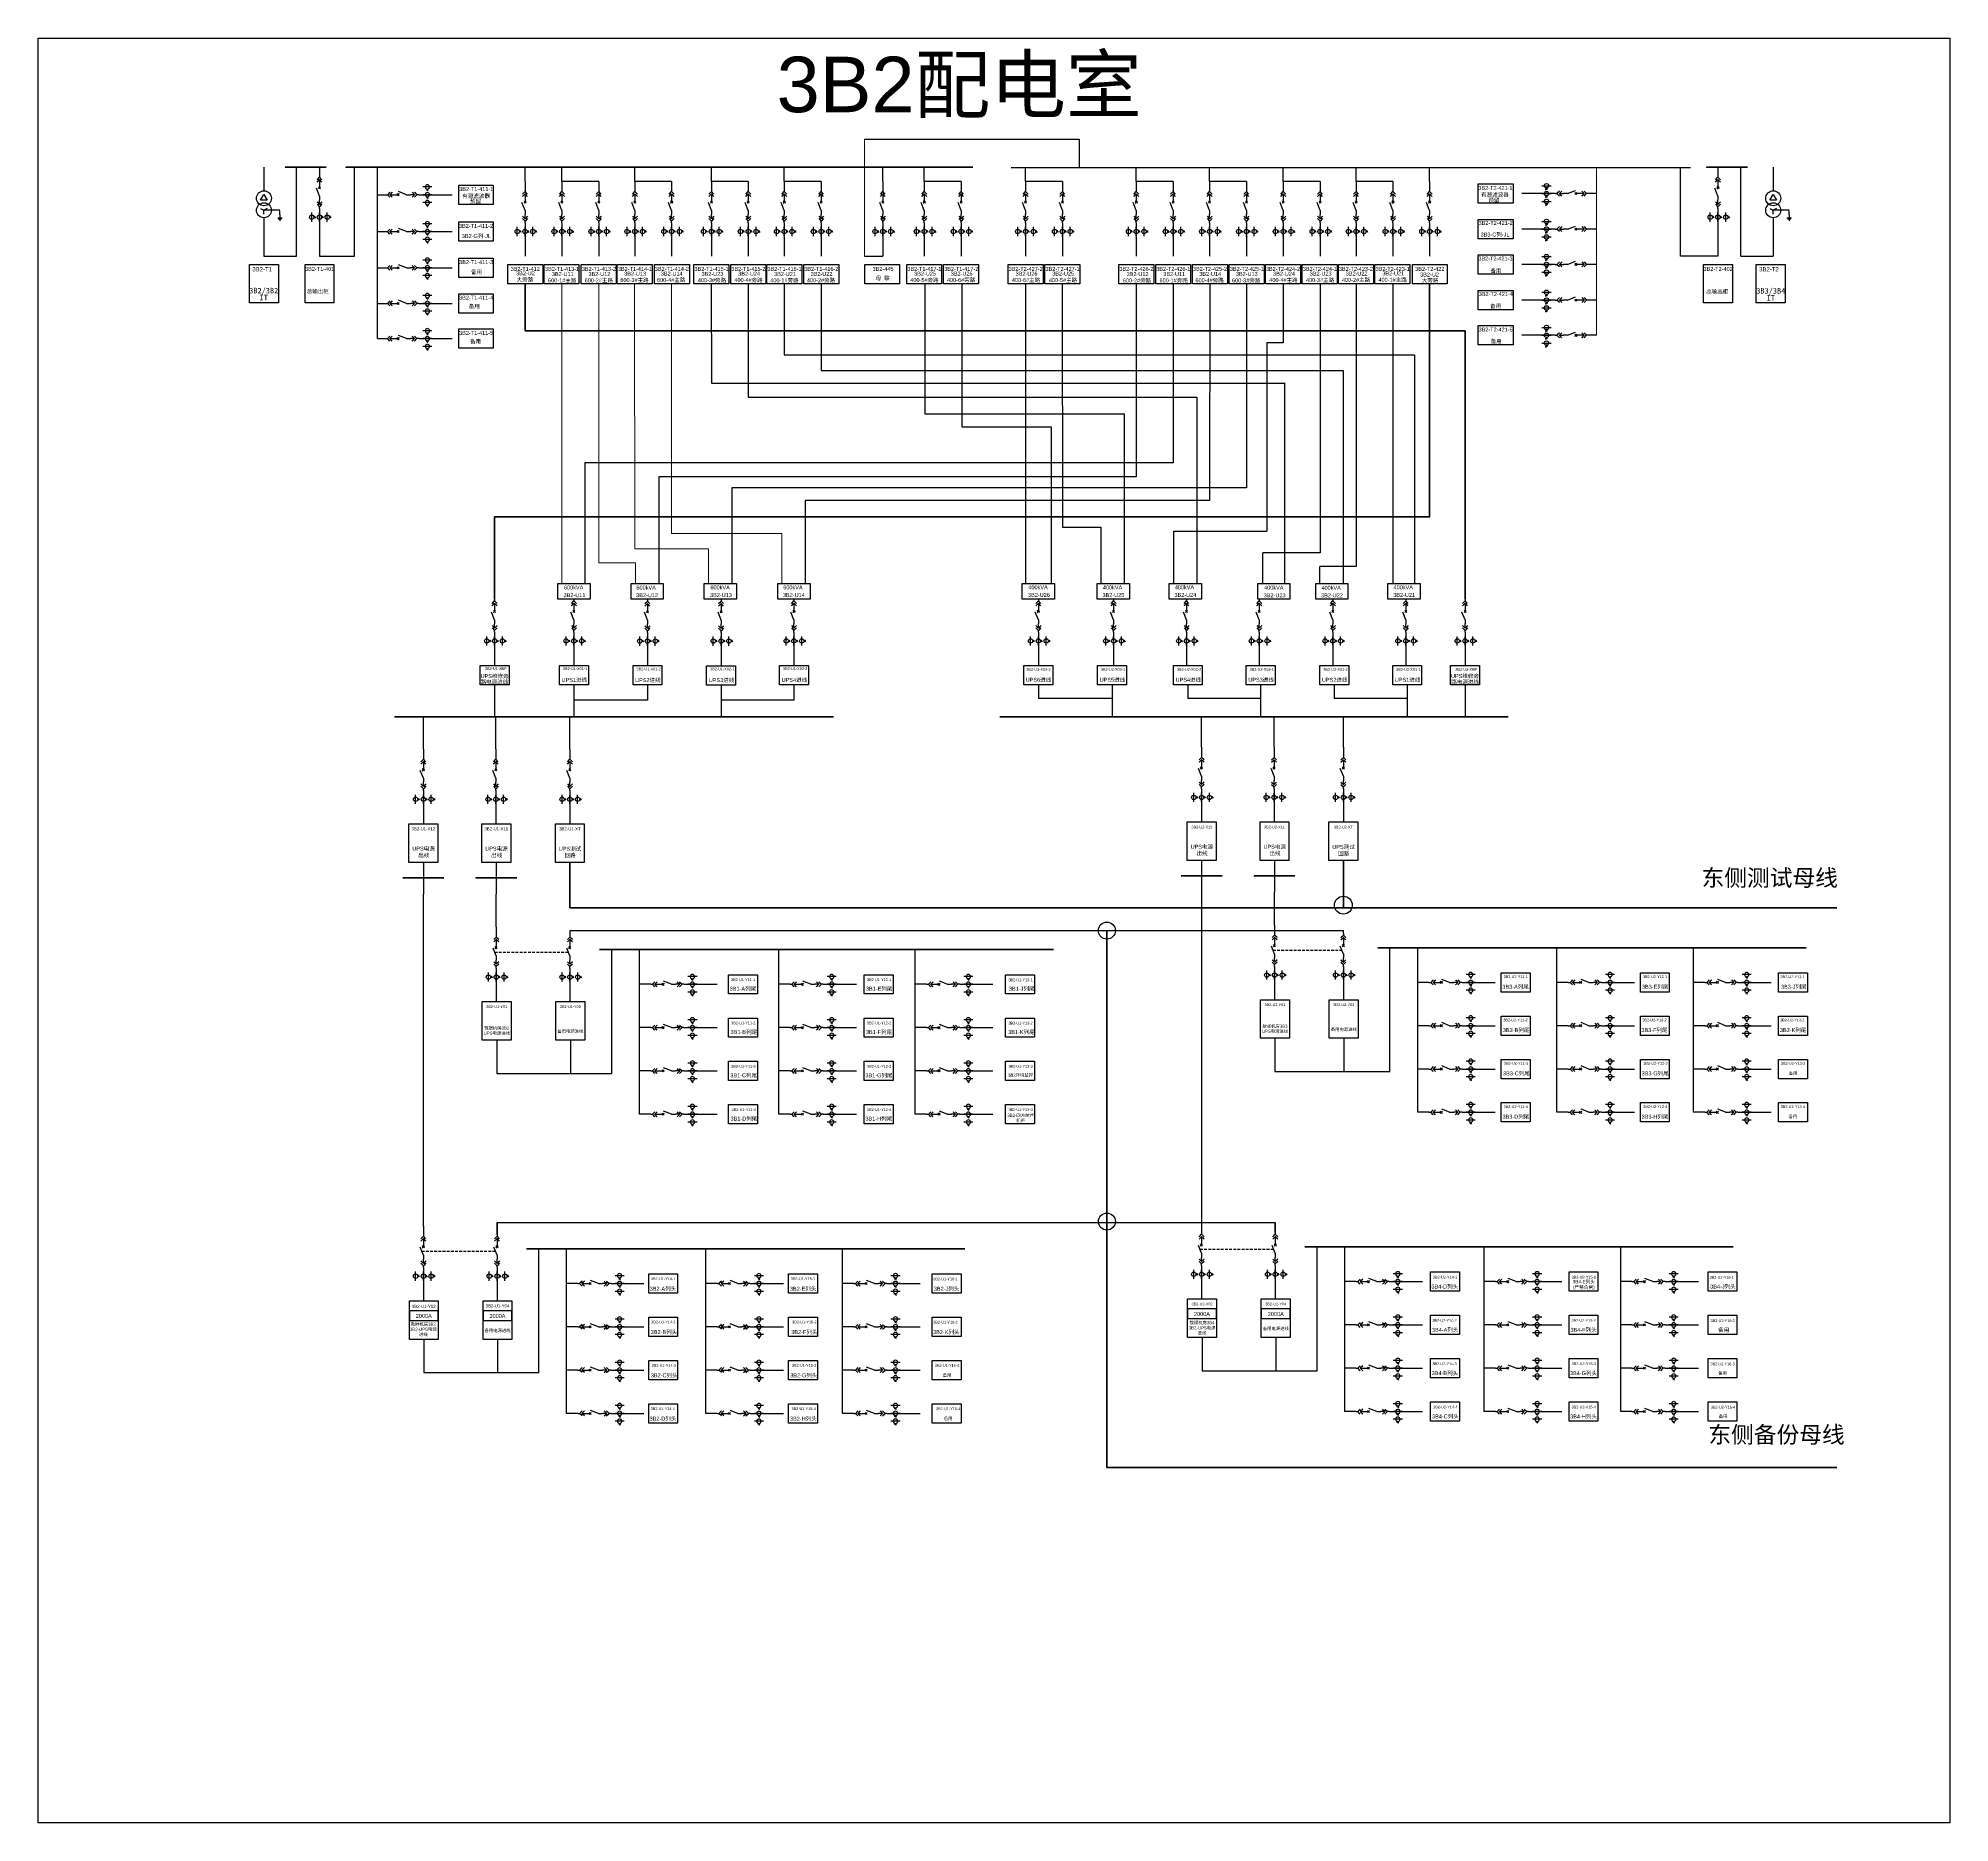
# Model space of a CAD drawing. Header units: millimetres. Extents: x 18 to 362, y 11 to 333.
import ezdxf
from ezdxf.enums import TextEntityAlignment as Align

# ---------------------------------------------------------------- set-up
doc = ezdxf.new("R2010")
doc.units = ezdxf.units.MM
for name, pattern in [('CENTER', [2, 1.25, -0.25, 0.25, -0.25]), ('CONTINOUS', [0]), ('HIDDEN', [0.375, 0.25, -0.125])]:
    doc.linetypes.add(name, pattern=pattern)
doc.styles.get("Standard").update_dxf_attribs({"font": 'arial.ttf'})

# ---------------------------------------------------------------- blocks, each defined once
blk = doc.blocks.new('DYDQAA05')
at = {"color": 0}
blk.add_lwpolyline([(0, 0), (0, -7)], dxfattribs=at)
blk = doc.blocks.new('DYDQAA03')
at = {"color": 0}
for points in [[(0, 0), (0, -1.5)], [(-2.1, -3.6), (0, -1.5)], [(-2.1, -5.6), (0, -3.5)], [(2.1, -3.6), (0, -1.5)], [(2.1, -5.6), (0, -3.5)], [(0, -3.5), (0, -7)]]:
    blk.add_lwpolyline(points, dxfattribs=at)
blk = doc.blocks.new('DYDQAA09')
at = {"color": 0}
blk.add_lwpolyline([(0, 0), (0, -3.5)], dxfattribs=at)
blk.add_lwpolyline([(0, 0), (0, -3.5)], dxfattribs=at)
blk.add_lwpolyline([(0, 0), (0, -3.5)], dxfattribs=at)
blk.add_lwpolyline([(0, 0), (0, -3.5)], dxfattribs=at)
blk.add_lwpolyline([(0, 0), (0, -3.5)], dxfattribs=at)
blk.add_lwpolyline([(0, 0), (0, -3.5)], dxfattribs=at)
blk.add_lwpolyline([(0, 0), (0, -3.5)], dxfattribs=at)
blk.add_lwpolyline([(0, 0), (0, -3.5)], dxfattribs=at)
blk.add_lwpolyline([(0, 0), (0, -3.5)], dxfattribs=at)
blk = doc.blocks.new('DYDQ0201')
at = {"color": 0}
for points in [[(0.9, -0.9), (-0.9, 0.9)], [(-0.9, -0.9), (0.9, 0.9)], [(0, -7), (-2.6, -0.4)]]:
    blk.add_lwpolyline(points, dxfattribs=at)
blk = doc.blocks.new('DYDQAA04')
at = {"color": 0}
for points in [[(0, -3.5), (0, 0)], [(-2.1, -1.4), (0, -3.5)], [(-2.1, -3.4), (0, -5.5)], [(2.1, -1.4), (0, -3.5)], [(2.1, -3.4), (0, -5.5)], [(0, -7), (0, -5.5)]]:
    blk.add_lwpolyline(points, dxfattribs=at)
blk = doc.blocks.new('A$C03DD39B5')
for p, q in [((417, 475), (283, 392)), ((417, 422), (283, 339)), ((350, 333), (350, 467))]:
    blk.add_line(p, q)
blk.add_lwpolyline([(700, 167), (0, 167)])
blk.add_circle((350, 167), 167)

msp = doc.modelspace()

# ---------------------------------------------------------------- linework, layer by layer
at = {"color": 1, "lineweight": 20}
msp.add_line((166.46, 293.51, 20769.03), (166.46, 314.55, 20769.03), dxfattribs=at)
at = {"color": 1, "lineweight": 25}
for p, q in [((166.46, 314.55, 20769.03), (205.11, 314.55, 20769.03)), ((205.11, 314.55, 20769.03), (205.11, 309.48, -786.45))]:
    msp.add_line(p, q, dxfattribs=at)
for p, q in [((58.24, 309.53, 22776.64), (58.24, 305.29, 18165.71)), ((64.09, 293.51, 18165.71), (64.09, 309.53, 19951.09)), ((74.55, 293.51, 19951.09), (74.55, 309.53, 19951.09)), ((78.68, 278.64), (78.68, 309.53, 19951.09)), ((105.29, 306.95, 18567.82), (105.29, 309.53, 19951.09)), ((111.93, 306.95, 18567.82), (111.93, 309.53, 19951.09)), ((118.57, 306.95, 18567.82), (111.93, 306.95, 18567.82)), ((125.07, 306.95, 18567.82), (125.07, 309.53, 19951.09)), ((131.7, 306.95, 18567.82), (125.07, 306.95, 18567.82)), ((138.87, 306.95, 18567.82), (138.87, 309.53, 19951.09)), ((145.5, 306.95, 18567.82), (138.87, 306.95, 18567.82)), ((152, 306.95, 18567.82), (152, 309.53, 19951.09)), ((158.64, 306.95, 18567.82), (152, 306.95, 18567.82)), ((169.75, 306.95, 18567.82), (169.75, 309.53, 19951.09)), ((177.22, 306.95, 18567.82), (177.22, 309.53, 19951.09)), ((183.86, 306.95, 18567.82), (177.22, 306.95, 18567.82)), ((195.47, 306.95, 17593.51), (195.47, 309.53, 18976.79)), ((202.11, 306.95, 17593.51), (195.47, 306.95, 17593.51)), ((215.41, 306.95, 17593.51), (215.41, 309.53, 18976.79)), ((222.05, 306.95, 17593.51), (215.41, 306.95, 17593.51)), ((228.62, 306.95, 17593.51), (228.62, 309.53, 18976.79)), ((235.26, 306.95, 17593.51), (228.62, 306.95, 17593.51)), ((241.89, 306.95, 17593.51), (241.89, 309.53, 18976.79)), ((248.53, 306.95, 17593.51), (241.89, 306.95, 17593.51)), ((255.02, 306.95, 17593.51), (255.02, 309.53, 18976.79)), ((261.66, 306.95, 17593.51), (255.02, 306.95, 17593.51)), ((268.27, 306.95, 17593.51), (268.27, 309.53, 18976.79)), ((313.45, 293.51, 20769.03), (313.45, 309.53, 20769.03)), ((324.31, 293.51, 18983.64), (324.31, 309.53, 20769.03)), ((57.65, 303.6, 18165.71), (58.24, 304.61, 18165.71)), ((57.65, 303.6, 18165.71), (58.24, 304.61, 18165.71)), ((58.82, 303.6, 18165.71), (57.65, 303.6, 18165.71)), ((58.24, 304.61, 18165.71), (58.82, 303.6, 18165.71)), ((86.92, 304.57, 2201.21), (88.56, 304.57, 2201.21)), ((88.56, 304.57, 2201.21), (92.13, 304.57, 2201.21)), ((288.46, 304.77, 23698.86), (284.89, 304.77, 23698.86)), ((290.1, 304.77, 23698.86), (288.46, 304.77, 23698.86)), ((57.65, 302.11, 18165.71), (58.24, 301.77, 18165.71)), ((58.23, 301.87, 18165.71), (58.14, 301.78, 18165.71)), ((58.27, 301.87, 18165.71), (58.14, 301.74, 18165.71)), ((58.19, 301.86, 18165.71), (58.14, 301.81, 18165.71)), ((58.29, 301.86, 18165.71), (58.15, 301.72, 18165.71)), ((58.31, 301.84, 18165.71), (58.17, 301.69, 18165.71)), ((58.32, 301.82, 18165.71), (58.18, 301.68, 18165.71)), ((58.34, 301.79, 18165.71), (58.22, 301.67, 18165.71)), ((58.82, 302.11, 18165.71), (58.24, 301.77, 18165.71)), ((58.34, 301.77, 18165.71), (58.24, 301.67, 18165.71)), ((58.24, 301.09, 18165.71), (58.24, 301.77, 18165.71)), ((61.12, 301.77, 18165.71), (58.24, 301.77, 18165.71)), ((58.24, 300.42, 18165.71), (58.24, 293.51, 18165.71)), ((60.72, 300.42, 18165.71), (61.53, 300.42, 18165.71)), ((60.82, 300.21, 18165.71), (61.43, 300.21, 18165.71)), ((61.02, 300.01, 18165.71), (61.23, 300.01, 18165.71)), ((68.25, 301.29, 19951.09), (68.25, 299.65, 19951.09)), ((68.25, 299.65, 19951.09), (68.25, 293.51, 19951.09)), ((320.21, 301.29, 20769.03), (320.21, 299.65, 20769.03)), ((320.21, 299.65, 20769.03), (320.21, 293.51, 20769.03)), ((86.92, 297.93, 2201.21), (88.56, 297.93, 2201.21)), ((88.56, 297.93, 2201.21), (92.13, 297.93, 2201.21)), ((105.29, 298.71, 20769.03), (105.29, 297.07, 20769.03)), ((105.29, 297.07, 20769.03), (105.29, 293.51, 20769.03)), ((111.93, 298.71, 20769.03), (111.93, 297.07, 20769.03)), ((111.93, 297.07, 20769.03), (111.93, 293.51, 20769.03)), ((118.57, 298.71, 20769.03), (118.57, 297.07, 20769.03)), ((118.57, 297.07, 20769.03), (118.57, 293.51, 20769.03)), ((125.07, 298.71, 20769.03), (125.07, 297.07, 20769.03)), ((125.07, 297.07, 20769.03), (125.07, 293.51, 20769.03)), ((131.7, 298.71, 20769.03), (131.7, 297.07, 20769.03)), ((131.7, 297.07, 20769.03), (131.7, 293.51, 20769.03)), ((138.87, 298.71, 20769.03), (138.87, 297.07, 20769.03)), ((138.87, 297.07, 20769.03), (138.87, 293.51, 20769.03)), ((145.5, 298.71, 20769.03), (145.5, 297.07, 20769.03)), ((145.5, 297.07, 20769.03), (145.5, 293.51, 20769.03)), ((152, 298.71, 20769.03), (152, 297.07, 20769.03)), ((152, 297.07, 20769.03), (152, 293.51, 20769.03)), ((158.64, 298.71, 20769.03), (158.64, 297.07, 20769.03)), ((158.64, 297.07, 20769.03), (158.64, 293.51, 20769.03)), ((169.75, 298.71, 20769.03), (169.75, 297.07, 20769.03)), ((169.75, 297.07, 20769.03), (169.75, 293.51, 20769.03)), ((177.22, 298.71, 20769.03), (177.22, 297.07, 20769.03)), ((177.22, 297.07, 20769.03), (177.22, 293.51, 20769.03)), ((183.86, 298.71, 20769.03), (183.86, 297.07, 20769.03)), ((183.86, 297.07, 20769.03), (183.86, 293.51, 20769.03)), ((195.47, 298.71, 19794.72), (195.47, 297.07, 19794.72)), ((195.47, 297.07, 19794.72), (195.47, 293.51, 19794.72)), ((202.11, 298.71, 19794.72), (202.11, 297.07, 19794.72)), ((202.11, 297.07, 19794.72), (202.11, 293.51, 19794.72)), ((215.41, 298.71, 19794.72), (215.41, 297.07, 19794.72)), ((215.41, 297.07, 19794.72), (215.41, 293.51, 19794.72)), ((222.05, 298.71, 19794.72), (222.05, 297.07, 19794.72)), ((222.05, 297.07, 19794.72), (222.05, 293.51, 19794.72)), ((228.62, 298.71, 19794.72), (228.62, 297.07, 19794.72)), ((228.62, 297.07, 19794.72), (228.62, 293.51, 19794.72)), ((235.26, 298.71, 19794.72), (235.26, 297.07, 19794.72)), ((235.26, 297.07, 19794.72), (235.26, 293.51, 19794.72)), ((241.89, 298.71, 19794.72), (241.89, 297.07, 19794.72)), ((241.89, 297.07, 19794.72), (241.89, 293.51, 19794.72)), ((248.53, 298.71, 19794.72), (248.53, 297.07, 19794.72)), ((248.53, 297.07, 19794.72), (248.53, 293.51, 19794.72)), ((255.02, 298.71, 19794.72), (255.02, 297.07, 19794.72)), ((255.02, 297.07, 19794.72), (255.02, 293.51, 19794.72)), ((261.66, 298.71, 19794.72), (261.66, 297.07, 19794.72)), ((261.66, 297.07, 19794.72), (261.66, 293.51, 19794.72)), ((268.27, 298.71, 19794.72), (268.27, 297.07, 19794.72)), ((268.27, 297.07, 19794.72), (268.27, 293.51, 19794.72)), ((288.46, 298.37, 23698.86), (284.89, 298.37, 23698.86)), ((290.1, 298.37, 23698.86), (288.46, 298.37, 23698.86)), ((58.24, 293.51, 18165.71), (64.09, 293.51, 18165.71)), ((68.25, 293.51, 19951.09), (74.55, 293.51, 19951.09)), ((320.21, 293.51, 20769.03), (313.45, 293.51, 20769.03)), ((324.31, 293.51, 18983.64), (330.17, 293.51, 18983.64)), ((86.92, 291.4, 2201.21), (88.56, 291.4, 2201.21)), ((88.56, 291.4, 2201.21), (92.13, 291.4, 2201.21)), ((288.46, 292.02, 23698.86), (284.89, 292.02, 23698.86)), ((290.1, 292.02, 23698.86), (288.46, 292.02, 23698.86)), ((86.92, 284.99, 2201.21), (88.56, 284.99, 2201.21)), ((88.56, 284.99, 2201.21), (92.13, 284.99, 2201.21)), ((288.46, 285.59, 23698.86), (284.89, 285.59, 23698.86)), ((290.1, 285.59, 23698.86), (288.46, 285.59, 23698.86)), ((288.46, 279.24, 23698.86), (284.89, 279.24, 23698.86)), ((290.1, 279.24, 23698.86), (288.46, 279.24, 23698.86)), ((86.92, 278.64, 2201.21), (88.56, 278.64, 2201.21)), ((88.56, 278.64, 2201.21), (92.13, 278.64, 2201.21)), ((99.79, 224.97, 2201.21), (99.79, 223.33, 2201.21)), ((114.08, 224.97, 2201.21), (114.08, 223.33, 2201.21)), ((127.34, 224.92, 2201.21), (127.34, 223.28, 2201.21)), ((140.61, 224.92, 2201.21), (140.61, 223.28, 2201.21)), ((153.74, 224.97, 2201.21), (153.74, 223.33, 2201.21)), ((197.77, 224.97, 2201.21), (197.77, 223.33, 2201.21)), ((211.32, 224.97, 2205.23), (211.32, 223.33, 2205.23)), ((224.46, 224.97, 2205.23), (224.46, 223.33, 2205.23)), ((237.57, 224.97, 2205.23), (237.57, 223.33, 2205.23)), ((250.83, 224.97, 2205.23), (250.83, 223.33, 2205.23)), ((263.97, 224.97, 2205.23), (263.97, 223.33, 2205.23)), ((274.65, 224.97, 22152.31), (274.65, 223.33, 22152.31)), ((99.79, 223.33, 2201.21), (99.79, 219.76, 2201.21)), ((114.08, 223.33, 2201.21), (114.08, 219.76, 2201.21)), ((127.34, 223.28, 2201.21), (127.34, 219.72, 2201.21)), ((140.61, 223.28, 2201.21), (140.61, 219.72, 2201.21)), ((153.74, 223.33, 2201.21), (153.74, 219.76, 2201.21)), ((197.77, 223.33, 2201.21), (197.77, 219.76, 2201.21)), ((211.32, 223.33, 2205.23), (211.32, 219.76, 2205.23)), ((224.46, 223.33, 2205.23), (224.46, 219.76, 2205.23)), ((237.57, 223.33, 2205.23), (237.57, 219.76, 2205.23)), ((250.83, 223.33, 2205.23), (250.83, 219.76, 2205.23)), ((263.97, 223.33, 2205.23), (263.97, 219.76, 2205.23)), ((274.65, 223.33, 22152.31), (274.65, 219.76, 22152.31)), ((99.79, 216.29, 16760.61), (99.79, 210.57, 16760.61)), ((114.08, 216.29, 2201.21), (114.08, 210.52, 2201.21)), ((127.34, 213.54, 16760.61), (114.08, 213.54, 16760.61)), ((127.34, 216.29, 16760.61), (127.34, 213.54, 16760.61)), ((140.61, 216.24, 16760.61), (140.61, 210.52, 16760.61)), ((153.74, 213.54, 16760.61), (140.61, 213.54, 16760.61)), ((153.74, 216.29, 16760.61), (153.74, 213.54, 16760.61)), ((197.77, 216.29, 2201.21), (197.77, 213.82, 2201.21)), ((211.04, 213.82, 2201.21), (197.77, 213.82, 2201.21)), ((211.04, 216.29, 2201.21), (211.04, 210.52, 2201.21)), ((224.71, 216.29, 2201.21), (224.71, 213.82, 2201.21)), ((237.82, 213.82, 2201.21), (224.71, 213.82, 2201.21)), ((237.82, 216.29, 2201.21), (237.82, 210.52, 2201.21)), ((251.08, 216.29, 2201.21), (251.08, 213.82, 2201.21)), ((264.22, 213.82, 2201.21), (251.08, 213.82, 2201.21)), ((264.22, 216.29, 2201.21), (264.22, 210.61, 2201.21)), ((264.22, 216.29, 2201.21), (264.22, 213.82, 2201.21)), ((274.65, 216.29, 22152.31), (274.65, 210.57, 22152.31)), ((86.96, 204.68, 15377.34), (86.96, 210.52, 16760.61)), ((100.02, 204.68, 15377.34), (100.02, 210.52, 16760.61)), ((113.36, 204.68, 15377.34), (113.36, 210.52, 16760.61)), ((227.18, 205.02, 3385.22), (227.18, 210.52, 4768.5)), ((240.24, 205.02, 3385.22), (240.24, 210.52, 4768.5)), ((252.72, 205.02, 3385.22), (252.72, 210.52, 4768.5)), ((86.96, 196.44, 17578.55), (86.96, 194.8, 17578.55)), ((100.02, 196.44, 17578.55), (100.02, 194.8, 17578.55)), ((113.36, 196.44, 17578.55), (113.36, 194.8, 17578.55)), ((227.18, 196.78, 5586.44), (227.18, 195.15, 5586.44)), ((240.24, 196.78, 5586.44), (240.24, 195.15, 5586.44)), ((252.72, 196.78, 5586.44), (252.72, 195.15, 5586.44)), ((86.96, 194.8, 17578.55), (86.96, 191.24, 17578.55)), ((100.02, 194.8, 17578.55), (100.02, 191.24, 17578.55)), ((113.36, 194.8, 17578.55), (113.36, 191.24, 17578.55)), ((227.18, 195.15, 5586.44), (227.18, 191.58, 5586.44)), ((240.24, 195.15, 5586.44), (240.24, 191.58, 5586.44)), ((252.72, 195.15, 5586.44), (252.72, 191.58, 5586.44)), ((86.96, 184.28, 17578.55), (86.96, 178.56, 17578.55)), ((100.1, 184.28, 17547.06), (100.1, 178.56, 17547.06)), ((227.18, 184.63, 5586.44), (227.18, 178.91, 5586.44)), ((240.32, 184.63, 5554.95), (240.32, 178.91, 5554.95)), ((86.96, 118.76, 14812), (86.96, 178.56, 16195.27)), ((100.1, 172.66, 14780.51), (100.1, 178.56, 16163.79)), ((227.18, 178.91, 4203.16), (227.18, 117.61, 4203.16)), ((240.32, 173, 2818.85), (240.32, 178.91, 4202.13)), ((261.12, 146.62, 5460.13), (261.12, 168.92, 5460.13)), ((266.11, 154.87, 5239.58), (266.11, 168.92, 5460.13)), ((291.21, 154.87, 5239.58), (291.21, 168.92, 5460.13)), ((315.82, 154.87, 5239.58), (315.82, 168.92, 5460.13)), ((120.9, 146.28, 17421.78), (120.9, 168.58, 17421.78)), ((125.89, 154.53, 17201.23), (125.89, 168.58, 17421.78)), ((150.99, 154.53, 17201.23), (150.99, 168.58, 17421.78)), ((175.6, 154.53, 17201.23), (175.6, 168.58, 17421.78)), ((100.1, 164.42, 16981.72), (100.1, 162.78, 16981.72)), ((100.1, 162.78, 16981.72), (100.1, 159.21, 16981.72)), ((127.92, 162.33, 15817.96), (125.89, 162.33, 16509.59)), ((134.67, 162.33, 18019.17), (136.31, 162.33, 18019.17)), ((136.31, 162.33, 18019.17), (139.88, 162.33, 18019.17)), ((153.03, 162.33, 15817.96), (150.99, 162.33, 16509.59)), ((159.78, 162.33, 18019.17), (161.41, 162.33, 18019.17)), ((161.41, 162.33, 18019.17), (164.98, 162.33, 18019.17)), ((177.64, 162.33, 15817.96), (175.6, 162.33, 16509.59)), ((184.39, 162.33, 18019.17), (186.03, 162.33, 18019.17)), ((186.03, 162.33, 18019.17), (189.59, 162.33, 18019.17)), ((240.32, 164.76, 5020.07), (240.32, 163.12, 5020.07)), ((240.32, 163.12, 5020.07), (240.32, 159.56, 5020.07)), ((268.15, 162.67, 3856.3), (266.11, 162.67, 4547.94)), ((274.89, 162.67, 6057.51), (276.53, 162.67, 6057.51)), ((276.53, 162.67, 6057.51), (280.1, 162.67, 6057.51)), ((293.25, 162.67, 3856.3), (291.21, 162.67, 4547.94)), ((300, 162.67, 6057.51), (301.63, 162.67, 6057.51)), ((301.63, 162.67, 6057.51), (305.2, 162.67, 6057.51)), ((317.86, 162.67, 3856.3), (315.82, 162.67, 4547.94)), ((324.61, 162.67, 6057.51), (326.25, 162.67, 6057.51)), ((326.25, 162.67, 6057.51), (329.81, 162.67, 6057.51)), ((100.18, 152.26, 16950.24), (100.18, 146.28, 17421.78)), ((127.92, 154.53, 17201.23), (125.89, 154.53, 17201.23)), ((125.89, 146.73, 17892.87), (125.89, 154.53, 17201.23)), ((134.67, 154.53, 19402.45), (136.31, 154.53, 19402.45)), ((136.31, 154.53, 19402.45), (139.88, 154.53, 19402.45)), ((153.03, 154.53, 17201.23), (150.99, 154.53, 17201.23)), ((150.99, 146.73, 17892.87), (150.99, 154.53, 17201.23)), ((159.78, 154.53, 19402.45), (161.41, 154.53, 19402.45)), ((161.41, 154.53, 19402.45), (164.98, 154.53, 19402.45)), ((177.64, 154.53, 17201.23), (175.6, 154.53, 17201.23)), ((175.6, 146.73, 17892.87), (175.6, 154.53, 17201.23)), ((184.39, 154.53, 19402.45), (186.03, 154.53, 19402.45)), ((186.03, 154.53, 19402.45), (189.59, 154.53, 19402.45)), ((240.4, 152.6, 4988.58), (240.4, 146.62, 5460.13)), ((268.15, 154.87, 5239.58), (266.11, 154.87, 5239.58)), ((266.11, 147.07, 5931.22), (266.11, 154.87, 5239.58)), ((274.89, 154.87, 7440.79), (276.53, 154.87, 7440.79)), ((276.53, 154.87, 7440.79), (280.1, 154.87, 7440.79)), ((293.25, 154.87, 5239.58), (291.21, 154.87, 5239.58)), ((291.21, 147.07, 5931.22), (291.21, 154.87, 5239.58)), ((300, 154.87, 7440.79), (301.63, 154.87, 7440.79)), ((301.63, 154.87, 7440.79), (305.2, 154.87, 7440.79)), ((317.86, 154.87, 5239.58), (315.82, 154.87, 5239.58)), ((315.82, 147.07, 5931.22), (315.82, 154.87, 5239.58)), ((324.61, 154.87, 7440.79), (326.25, 154.87, 7440.79)), ((326.25, 154.87, 7440.79), (329.81, 154.87, 7440.79)), ((100.18, 146.28, 17421.78), (120.9, 146.28, 17421.78)), ((127.92, 146.73, 17892.87), (125.89, 146.73, 17892.87)), ((125.89, 138.93, 18584.51), (125.89, 146.73, 17892.87)), ((134.67, 146.73, 20094.08), (136.31, 146.73, 20094.08)), ((136.31, 146.73, 20094.08), (139.88, 146.73, 20094.08)), ((153.03, 146.73, 17892.87), (150.99, 146.73, 17892.87)), ((150.99, 138.93, 18584.51), (150.99, 146.73, 17892.87)), ((159.78, 146.73, 20094.08), (161.41, 146.73, 20094.08)), ((161.41, 146.73, 20094.08), (164.98, 146.73, 20094.08)), ((177.64, 146.73, 17892.87), (175.6, 146.73, 17892.87)), ((175.6, 138.93, 18584.51), (175.6, 146.73, 17892.87)), ((184.39, 146.73, 20094.08), (186.03, 146.73, 20094.08)), ((186.03, 146.73, 20094.08), (189.59, 146.73, 20094.08)), ((240.4, 146.62, 5460.13), (261.12, 146.62, 5460.13)), ((268.15, 147.07, 5931.22), (266.11, 147.07, 5931.22)), ((266.11, 139.27, 6622.85), (266.11, 147.07, 5931.22)), ((274.89, 147.07, 8132.43), (276.53, 147.07, 8132.43)), ((276.53, 147.07, 8132.43), (280.1, 147.07, 8132.43)), ((293.25, 147.07, 5931.22), (291.21, 147.07, 5931.22)), ((291.21, 139.27, 6622.85), (291.21, 147.07, 5931.22)), ((300, 147.07, 8132.43), (301.63, 147.07, 8132.43)), ((301.63, 147.07, 8132.43), (305.2, 147.07, 8132.43)), ((317.86, 147.07, 5931.22), (315.82, 147.07, 5931.22)), ((315.82, 139.27, 6622.85), (315.82, 147.07, 5931.22)), ((324.61, 147.07, 8132.43), (326.25, 147.07, 8132.43)), ((326.25, 147.07, 8132.43), (329.81, 147.07, 8132.43)), ((127.92, 138.93, 18584.51), (125.89, 138.93, 18584.51)), ((134.67, 138.93, 20785.72), (136.31, 138.93, 20785.72)), ((136.31, 138.93, 20785.72), (139.88, 138.93, 20785.72)), ((153.03, 138.93, 18584.51), (150.99, 138.93, 18584.51)), ((159.78, 138.93, 20785.72), (161.41, 138.93, 20785.72)), ((161.41, 138.93, 20785.72), (164.98, 138.93, 20785.72)), ((177.64, 138.93, 18584.51), (175.6, 138.93, 18584.51)), ((184.39, 138.93, 20785.72), (186.03, 138.93, 20785.72)), ((186.03, 138.93, 20785.72), (189.59, 138.93, 20785.72)), ((268.15, 139.27, 6622.85), (266.11, 139.27, 6622.85)), ((274.89, 139.27, 8824.07), (276.53, 139.27, 8824.07)), ((276.53, 139.27, 8824.07), (280.1, 139.27, 8824.07)), ((293.25, 139.27, 6622.85), (291.21, 139.27, 6622.85)), ((300, 139.27, 8824.07), (301.63, 139.27, 8824.07)), ((301.63, 139.27, 8824.07), (305.2, 139.27, 8824.07)), ((317.86, 139.27, 6622.85), (315.82, 139.27, 6622.85)), ((324.61, 139.27, 8824.07), (326.25, 139.27, 8824.07)), ((326.25, 139.27, 8824.07), (329.81, 139.27, 8824.07)), ((107.77, 92.38, 17453.27), (107.77, 114.68, 17453.27)), ((112.75, 100.63, 17232.72), (112.75, 114.68, 17453.27)), ((137.86, 100.63, 17232.72), (137.86, 114.68, 17453.27)), ((162.47, 100.63, 17232.72), (162.47, 114.68, 17453.27)), ((247.99, 92.72, 6844.44), (247.99, 115.02, 6844.44)), ((252.97, 100.97, 6623.88), (252.97, 115.02, 6844.44)), ((278.08, 100.97, 6623.88), (278.08, 115.02, 6844.44)), ((302.69, 100.97, 6623.88), (302.69, 115.02, 6844.44)), ((86.96, 110.52, 17013.21), (86.96, 108.88, 17013.21)), ((227.18, 110.87, 6404.38), (227.18, 109.23, 6404.38)), ((86.96, 108.88, 17013.21), (86.96, 105.32, 17013.21)), ((114.79, 108.43, 15849.44), (112.75, 108.43, 16541.08)), ((121.54, 108.43, 18050.66), (123.18, 108.43, 18050.66)), ((123.13, 108.43, 18050.66), (126.7, 108.43, 18050.66)), ((139.89, 108.43, 15849.44), (137.86, 108.43, 16541.08)), ((146.64, 108.43, 18050.66), (148.28, 108.43, 18050.66)), ((148.28, 108.43, 18050.66), (151.84, 108.43, 18050.66)), ((164.5, 108.43, 15849.44), (162.47, 108.43, 16541.08)), ((171.25, 108.43, 18050.66), (172.89, 108.43, 18050.66)), ((172.89, 108.43, 18050.66), (176.46, 108.43, 18050.66)), ((227.18, 109.23, 6404.38), (227.18, 105.66, 6404.38)), ((255.01, 108.77, 5240.61), (252.97, 108.77, 5932.25)), ((261.76, 108.77, 7441.82), (263.4, 108.77, 7441.82)), ((263.4, 108.77, 7441.82), (266.96, 108.77, 7441.82)), ((280.11, 108.77, 5240.61), (278.08, 108.77, 5932.25)), ((286.86, 108.77, 7441.82), (288.5, 108.77, 7441.82)), ((288.5, 108.77, 7441.82), (292.06, 108.77, 7441.82)), ((304.72, 108.77, 5240.61), (302.69, 108.77, 5932.25)), ((311.47, 108.77, 7441.82), (313.11, 108.77, 7441.82)), ((313.11, 108.77, 7441.82), (316.68, 108.77, 7441.82)), ((114.79, 100.63, 17232.72), (112.75, 100.63, 17232.72)), ((112.75, 92.83, 17924.36), (112.75, 100.63, 17232.72)), ((121.54, 100.63, 19433.94), (123.18, 100.63, 19433.94)), ((123.13, 100.63, 19433.94), (126.7, 100.63, 19433.94)), ((139.89, 100.63, 17232.72), (137.86, 100.63, 17232.72)), ((137.86, 92.83, 17924.36), (137.86, 100.63, 17232.72)), ((146.64, 100.63, 19433.94), (148.28, 100.63, 19433.94)), ((148.28, 100.63, 19433.94), (151.84, 100.63, 19433.94)), ((164.5, 100.63, 17232.72), (162.47, 100.63, 17232.72)), ((162.47, 92.83, 17924.36), (162.47, 100.63, 17232.72)), ((171.25, 100.63, 19433.94), (172.89, 100.63, 19433.94)), ((172.89, 100.63, 19433.94), (176.46, 100.63, 19433.94)), ((255.01, 100.97, 6623.88), (252.97, 100.97, 6623.88)), ((252.97, 93.17, 7315.52), (252.97, 100.97, 6623.88)), ((261.76, 100.97, 8825.1), (263.4, 100.97, 8825.1)), ((263.4, 100.97, 8825.1), (266.96, 100.97, 8825.1)), ((280.11, 100.97, 6623.88), (278.08, 100.97, 6623.88)), ((278.08, 93.17, 7315.52), (278.08, 100.97, 6623.88)), ((286.86, 100.97, 8825.1), (288.5, 100.97, 8825.1)), ((288.5, 100.97, 8825.1), (292.06, 100.97, 8825.1)), ((304.72, 100.97, 6623.88), (302.69, 100.97, 6623.88)), ((302.69, 93.17, 7315.52), (302.69, 100.97, 6623.88)), ((311.47, 100.97, 8825.1), (313.11, 100.97, 8825.1)), ((313.11, 100.97, 8825.1), (316.68, 100.97, 8825.1)), ((87.04, 98.36, 16981.72), (87.04, 92.38, 17453.27)), ((227.26, 98.71, 6372.89), (227.26, 92.72, 6844.44)), ((255.01, 93.17, 7315.52), (252.97, 93.17, 7315.52)), ((252.97, 85.37, 8007.16), (252.97, 93.17, 7315.52)), ((261.76, 93.17, 9516.74), (263.4, 93.17, 9516.74)), ((263.4, 93.17, 9516.74), (266.96, 93.17, 9516.74)), ((280.11, 93.17, 7315.52), (278.08, 93.17, 7315.52)), ((278.08, 85.37, 8007.16), (278.08, 93.17, 7315.52)), ((286.86, 93.17, 9516.74), (288.5, 93.17, 9516.74)), ((288.5, 93.17, 9516.74), (292.06, 93.17, 9516.74)), ((304.72, 93.17, 7315.52), (302.69, 93.17, 7315.52)), ((302.69, 85.37, 8007.16), (302.69, 93.17, 7315.52)), ((311.47, 93.17, 9516.74), (313.11, 93.17, 9516.74)), ((313.11, 93.17, 9516.74), (316.68, 93.17, 9516.74)), ((87.04, 92.38, 17453.27), (107.77, 92.38, 17453.27)), ((114.79, 92.83, 17924.36), (112.75, 92.83, 17924.36)), ((112.75, 85.03, 18616), (112.75, 92.83, 17924.36)), ((121.54, 92.83, 20125.57), (123.18, 92.83, 20125.57)), ((123.13, 92.83, 20125.57), (126.7, 92.83, 20125.57)), ((139.89, 92.83, 17924.36), (137.86, 92.83, 17924.36)), ((137.86, 85.03, 18616), (137.86, 92.83, 17924.36)), ((146.64, 92.83, 20125.57), (148.28, 92.83, 20125.57)), ((148.28, 92.83, 20125.57), (151.84, 92.83, 20125.57)), ((164.5, 92.83, 17924.36), (162.47, 92.83, 17924.36)), ((162.47, 85.03, 18616), (162.47, 92.83, 17924.36)), ((171.25, 92.83, 20125.57), (172.89, 92.83, 20125.57)), ((172.89, 92.83, 20125.57), (176.46, 92.83, 20125.57)), ((227.26, 92.72, 6844.44), (247.99, 92.72, 6844.44)), ((114.79, 85.03, 18616), (112.75, 85.03, 18616)), ((121.54, 85.03, 20817.21), (123.18, 85.03, 20817.21)), ((123.13, 85.03, 20817.21), (126.7, 85.03, 20817.21)), ((139.89, 85.03, 18616), (137.86, 85.03, 18616)), ((146.64, 85.03, 20817.21), (148.28, 85.03, 20817.21)), ((148.28, 85.03, 20817.21), (151.84, 85.03, 20817.21)), ((164.5, 85.03, 18616), (162.47, 85.03, 18616)), ((171.25, 85.03, 20817.21), (172.89, 85.03, 20817.21)), ((172.89, 85.03, 20817.21), (176.46, 85.03, 20817.21)), ((255.01, 85.37, 8007.16), (252.97, 85.37, 8007.16)), ((261.76, 85.37, 10208.38), (263.4, 85.37, 10208.38)), ((263.4, 85.37, 10208.38), (266.96, 85.37, 10208.38)), ((280.11, 85.37, 8007.16), (278.08, 85.37, 8007.16)), ((286.86, 85.37, 10208.38), (288.5, 85.37, 10208.38)), ((288.5, 85.37, 10208.38), (292.06, 85.37, 10208.38)), ((304.72, 85.37, 8007.16), (302.69, 85.37, 8007.16)), ((311.47, 85.37, 10208.38), (313.11, 85.37, 10208.38)), ((313.11, 85.37, 10208.38), (316.68, 85.37, 10208.38))]:
    msp.add_line(p, q)
at = {"color": 1, "lineweight": 30}
msp.add_line((192.89, 309.48, -786.45), (315.25, 309.48, -786.45), dxfattribs=at)
at = {"lineweight": 20}
msp.add_line((298.34, 309.48, -786.45), (298.34, 279.24, 21497.65), dxfattribs=at)
at = {"color": 0}
for p, q in [((330.17, 309.53, 23594.57), (330.17, 305.29, 18983.64)), ((329.58, 303.6, 18983.64), (330.17, 304.61, 18983.64)), ((329.58, 303.6, 18983.64), (330.17, 304.61, 18983.64)), ((330.76, 303.6, 18983.64), (329.58, 303.6, 18983.64)), ((330.17, 304.61, 18983.64), (330.76, 303.6, 18983.64)), ((329.58, 302.11, 18983.64), (330.17, 301.77, 18983.64)), ((330.16, 301.87, 18983.64), (330.07, 301.78, 18983.64)), ((330.2, 301.87, 18983.64), (330.07, 301.74, 18983.64)), ((330.22, 301.86, 18983.64), (330.08, 301.72, 18983.64)), ((330.13, 301.86, 18983.64), (330.08, 301.81, 18983.64)), ((330.25, 301.84, 18983.64), (330.1, 301.69, 18983.64)), ((330.26, 301.82, 18983.64), (330.12, 301.68, 18983.64)), ((330.27, 301.79, 18983.64), (330.15, 301.67, 18983.64)), ((330.76, 302.11, 18983.64), (330.17, 301.77, 18983.64)), ((330.27, 301.77, 18983.64), (330.17, 301.67, 18983.64)), ((330.17, 301.09, 18983.64), (330.17, 301.77, 18983.64)), ((333.06, 301.77, 18983.64), (330.17, 301.77, 18983.64)), ((330.17, 300.42, 18983.64), (330.17, 293.51, 18983.64)), ((332.65, 300.42, 18983.64), (333.46, 300.42, 18983.64)), ((332.75, 300.21, 18983.64), (333.36, 300.21, 18983.64)), ((332.96, 300.01, 18983.64), (333.16, 300.01, 18983.64))]:
    msp.add_line(p, q, dxfattribs=at)
at = {"linetype": 'CENTER', "ltscale": 0.5}
msp.add_line((61.12, 301.03, 18165.71), (61.12, 301.77, 18165.71), dxfattribs=at)
at = {"color": 0, "linetype": 'CENTER', "ltscale": 0.5}
msp.add_line((333.06, 301.03, 18983.64), (333.06, 301.77, 18983.64), dxfattribs=at)
at = {"color": 1}
msp.add_line((166.46, 293.51, 20769.03), (169.75, 293.51, 20769.03), dxfattribs=at)
at = {"color": 5, "lineweight": 35}
for p, q in [((105.29, 288.54, 19951.09), (105.29, 280.03, 19951.09)), ((105.29, 280.03, 19951.09), (274.65, 280.03, 19951.09)), ((274.65, 280.03, 19951.09), (274.65, 231.72, 19951.09))]:
    msp.add_line(p, q, dxfattribs=at)
at = {"color": 6, "lineweight": 20}
msp.add_line((111.93, 288.54, 19951.09), (111.93, 234.53, 22167.45), dxfattribs=at)
at = {"color": 3, "lineweight": 25}
for p, q in [((138.83, 288.54, 19951.09), (138.87, 270.65, 19951.09)), ((145.5, 288.54, 19951.09), (145.5, 268.09, 19951.09)), ((152, 288.54, 19951.09), (152, 275.7, 19951.09)), ((158.64, 288.54, 19951.09), (158.64, 272.9, 19951.09)), ((177.34, 288.54, 19951.09), (177.34, 265.11, 19951.09)), ((183.98, 288.54, 19951.09), (183.98, 262.75, 19951.09)), ((152, 275.7, 19951.09), (265.55, 275.7, 19951.09)), ((265.55, 275.7, 19951.09), (265.55, 234.54)), ((158.64, 272.9, 19951.09), (252.69, 272.9, 19951.09)), ((252.69, 272.9, 19951.09), (252.69, 234.54)), ((138.87, 270.65, 19951.09), (242.11, 270.65, 19951.09)), ((242.11, 270.66, 19951.09), (242.11, 234.54)), ((145.5, 268.09, 19951.09), (226.32, 268.09, 19951.09)), ((226.32, 268.09, 19951.09), (226.32, 234.54)), ((177.34, 265.11, 19951.09), (213.26, 265.11, 19951.09)), ((183.98, 262.75, 19951.09), (200.05, 262.75, 19951.09)), ((200.05, 262.75, 19951.09), (200.05, 234.54)), ((213.26, 234.54), (213.26, 265.11, 19951.09))]:
    msp.add_line(p, q, dxfattribs=at)
at = {"color": 4, "lineweight": 25}
for p, q in [((215.41, 288.54, 19951.09), (215.41, 253.73, 19951.09)), ((222.06, 288.54, 19951.09), (222.05, 256.25, 19951.09)), ((228.67, 288.54, 19951.09), (228.62, 249.5, 19951.09)), ((235.3, 288.54, 19951.09), (235.26, 251.79, 19951.09)), ((222.05, 256.25, 19951.09), (116.03, 256.25, 19951.09)), ((116.03, 256.25, 19951.09), (116.03, 234.53, 29417.41)), ((215.41, 253.73, 19951.09), (129.41, 253.73, 19951.09)), ((129.41, 253.73, 19951.09), (129.41, 234.54)), ((235.26, 251.79, 19951.09), (142.54, 251.79, 19951.09)), ((142.54, 251.79, 19951.09), (142.54, 234.53, 29417.41)), ((228.62, 249.5, 19951.09), (155.77, 249.5, 19951.09)), ((155.77, 249.5, 19951.09), (155.77, 234.54))]:
    msp.add_line(p, q, dxfattribs=at)
at = {"color": 6, "lineweight": 25}
for p, q in [((241.89, 288.54, 19951.09), (241.89, 277.86, 21632.67)), ((248.53, 288.54, 19951.09), (248.53, 240.08, 31722.82)), ((255.02, 288.54, 19951.09), (255.02, 237.62, 19951.09)), ((241.89, 277.86, 21632.67), (238.94, 277.86, 21632.67)), ((238.94, 277.86, 21632.67), (238.94, 243.95, 21632.67)), ((222.15, 234.54), (222.15, 243.95, 29417.21)), ((222.15, 243.95, 29417.21), (238.94, 243.95, 21632.67)), ((248.53, 240.08, 31722.82), (238.23, 240.08, 31722.82)), ((238.23, 234.54), (238.23, 240.08, 31722.82)), ((255.02, 237.62, 19951.09), (248.49, 237.62, 19951.09)), ((248.49, 234.54), (248.49, 237.62, 19951.09))]:
    msp.add_line(p, q, dxfattribs=at)
at = {"color": 6}
msp.add_line((261.66, 288.54, 19951.09), (261.66, 234.54), dxfattribs=at)
at = {"color": 1, "lineweight": 40}
for p, q in [((81.78, 210.52, 16760.61), (160.86, 210.52, 16760.61)), ((190.85, 210.52, -6945.47), (282.44, 210.52, -6945.47)), ((258.93, 168.92, 5460.13), (336.08, 168.92, 5460.13)), ((118.71, 168.58, 17421.78), (200.5, 168.58, 17421.78)), ((105.57, 114.68, 17453.27), (184.52, 114.68, 17453.27)), ((245.79, 115.02, 6844.44), (322.95, 115.02, 6844.44))]:
    msp.add_line(p, q, dxfattribs=at)
at = {"color": 6, "lineweight": 40}
for p, q in [((113.36, 184.28, 17546.04), (113.36, 176.09, 15471.13)), ((252.72, 184.63, 5553.93), (252.72, 176.09, 5553.93))]:
    msp.add_line(p, q, dxfattribs=at)
at = {"color": 6, "lineweight": 35}
msp.add_line((113.36, 176.09, 15471.13), (341.61, 176.09, 15471.13), dxfattribs=at)
at = {"color": 5}
for p, q in [((113.37, 172, 12736.05), (113.37, 171.17, 14780.51)), ((252.72, 171.51, 2818.85), (252.72, 172, 2818.85)), ((113.37, 164.42, 16981.72), (113.37, 162.78, 16981.72)), ((113.37, 162.78, 16981.72), (113.37, 159.21, 16981.72)), ((252.72, 164.76, 5020.07), (252.72, 163.12, 5020.07)), ((252.72, 163.12, 5020.07), (252.72, 159.56, 5020.07)), ((113.45, 152.26, 16950.24), (113.45, 146.28, 17421.78)), ((252.8, 152.6, 4988.58), (252.8, 146.62, 5460.13)), ((100.24, 110.52, 18617.6), (100.24, 108.88, 18617.6)), ((240.46, 110.87, 5964.31), (240.46, 109.23, 5964.31)), ((100.24, 108.88, 18617.6), (100.24, 105.32, 18617.6)), ((240.46, 109.23, 5964.31), (240.46, 105.66, 5964.31)), ((100.32, 98.36, 18586.11), (100.32, 92.38, 19057.66)), ((240.54, 98.71, 5932.82), (240.54, 92.72, 6404.37))]:
    msp.add_line(p, q, dxfattribs=at)
at = {"color": 3, "lineweight": 30}
for p, q in [((113.37, 172, 13758.28), (252.72, 172, 2818.85)), ((100.24, 119.45, 13680.29), (210.11, 119.45, -7569.68)), ((210.11, 119.45, -7569.68), (240.46, 119.45, 3763.09))]:
    msp.add_line(p, q, dxfattribs=at)
at = {"color": 3, "lineweight": 35}
for q in [(210.11, 172, -7569.68), (341.61, 75.28, 16760.6)]:
    msp.add_line((210.11, 75.28, -7569.68), q, dxfattribs=at)
at = {"linetype": 'HIDDEN', "ltscale": 2}
for p, q in [((99.82, 168.15, 14780.51), (113.1, 168.15, 14780.51)), ((240.04, 168.49, 2818.85), (252.44, 168.49, 2818.85)), ((86.68, 114.25, 16416.39), (99.96, 114.25, 16416.39)), ((226.9, 114.59, 3763.09), (240.18, 114.59, 3763.09))]:
    msp.add_line(p, q, dxfattribs=at)
at = {"color": 5, "lineweight": 40}
for p, q in [((100.24, 119.45, 13680.29), (100.24, 117.27, 16416.39)), ((240.46, 117.61, 3763.09), (240.46, 119.45, 3763.09))]:
    msp.add_line(p, q, dxfattribs=at)
at = {"color": 1, "lineweight": 30, "ltscale": 0.002916}
msp.add_lwpolyline([(17.58, 332.76), (361.98, 332.76), (361.98, 11.29), (17.58, 11.29)], close=True, dxfattribs=at)
at = {"color": 1, "lineweight": 40, "ltscale": 100}
for points, elevation in [([(69.45, 309.53), (62.08, 309.53), (62.08, 309.53)], 19951.09), ([(185.97, 309.53), (72.98, 309.53), (72.98, 309.53)], 19951.09), ([(325.51, 309.53), (318.14, 309.53), (318.14, 309.53)], 21743.34), ([(90.64, 181.53), (83.28, 181.53), (83.28, 181.53)], 7077.53), ([(103.78, 181.53), (96.41, 181.53), (96.41, 181.53)], 7046.04), ([(230.86, 181.87), (223.5, 181.87), (223.5, 181.87)], -4914.58), ([(244, 181.87), (236.63, 181.87), (236.63, 181.87)], -4946.07)]:
    msp.add_lwpolyline(points, dxfattribs=dict(at, elevation=elevation))
for points, elevation in [([(93.35, 306.3), (99.56, 306.3), (99.56, 302.83), (93.35, 302.83)], 2201.21), ([(277.03, 306.51), (283.33, 306.51), (283.33, 303.03), (277.03, 303.03)], 23698.86), ([(93.35, 299.67), (99.56, 299.67), (99.56, 296.19), (93.35, 296.19)], 2201.21), ([(277.03, 300.11), (283.33, 300.11), (283.33, 296.63), (277.03, 296.63)], 23698.86), ([(93.35, 293.14), (99.56, 293.14), (99.56, 289.66), (93.35, 289.66)], 2201.21), ([(277.03, 293.76), (283.33, 293.76), (283.33, 290.28), (277.03, 290.28)], 23698.86), ([(55.63, 292.02), (60.84, 292.02), (60.84, 285.07), (55.63, 285.07)], 22717.29), ([(65.65, 292.02), (70.85, 292.02), (70.85, 285.07), (65.65, 285.07)], 19133.15), ([(102.17, 292.02), (108.47, 292.02), (108.47, 288.54), (102.17, 288.54)], 19951.09), ([(108.71, 292.02), (115, 292.02), (115, 288.54), (108.71, 288.54)], 19951.09), ([(115.39, 292.02), (121.68, 292.02), (121.68, 288.54), (115.39, 288.54)], 19951.09), ([(121.88, 292.02), (128.18, 292.02), (128.18, 288.54), (121.88, 288.54)], 19951.09), ([(128.59, 292.02), (134.89, 292.02), (134.89, 288.54), (128.59, 288.54)], 19951.09), ([(135.69, 292.02), (141.98, 292.02), (141.98, 288.54), (135.69, 288.54)], 19951.09), ([(142.38, 292.02), (148.68, 292.02), (148.68, 288.54), (142.38, 288.54)], 19951.09), ([(148.85, 292.02), (155.15, 292.02), (155.15, 288.54), (148.85, 288.54)], 19951.09), ([(155.53, 292.02), (161.82, 292.02), (161.82, 288.54), (155.53, 288.54)], 19951.09), ([(166.48, 292.02), (172.78, 292.02), (172.78, 288.54), (166.48, 288.54)], 19951.09), ([(174.05, 292.02), (180.34, 292.02), (180.34, 288.54), (174.05, 288.54)], 19951.09), ([(180.69, 292.02), (186.99, 292.02), (186.99, 288.54), (180.69, 288.54)], 19951.09), ([(192.35, 292.02), (198.64, 292.02), (198.64, 288.54), (192.35, 288.54)], 19951.09), ([(198.92, 292.02), (205.22, 292.02), (205.22, 288.54), (198.92, 288.54)], 19951.09), ([(212.29, 292.02), (218.59, 292.02), (218.59, 288.54), (212.29, 288.54)], 19951.09), ([(218.91, 292.02), (225.2, 292.02), (225.2, 288.54), (218.91, 288.54)], 19951.09), ([(225.53, 292.02), (231.82, 292.02), (231.82, 288.54), (225.53, 288.54)], 19951.09), ([(232.15, 292.02), (238.44, 292.02), (238.44, 288.54), (232.15, 288.54)], 19951.09), ([(238.68, 292.02), (244.98, 292.02), (244.98, 288.54), (238.68, 288.54)], 19951.09), ([(245.3, 292.02), (251.59, 292.02), (251.59, 288.54), (245.3, 288.54)], 19951.09), ([(251.83, 292.02), (258.13, 292.02), (258.13, 288.54), (251.83, 288.54)], 19951.09), ([(258.38, 292.02), (264.68, 292.02), (264.68, 288.54), (258.38, 288.54)], 19951.09), ([(265.16, 292.02), (271.45, 292.02), (271.45, 288.54), (265.16, 288.54)], 19951.09), ([(317.61, 292.02), (322.82, 292.02), (322.82, 285.07), (317.61, 285.07)], 20925.4), ([(327.11, 292.02), (332.32, 292.02), (332.32, 285.07), (327.11, 285.07)], 21497.65), ([(93.35, 286.73), (99.56, 286.73), (99.56, 283.26), (93.35, 283.26)], 2201.21), ([(277.03, 287.33), (283.33, 287.33), (283.33, 283.85), (277.03, 283.85)], 23698.86), ([(93.35, 280.38), (99.56, 280.38), (99.56, 276.91), (93.35, 276.91)], 2201.21), ([(277.03, 280.98), (283.33, 280.98), (283.33, 277.5), (277.03, 277.5)], 23698.86), ([(97.19, 219.76), (102.4, 219.76), (102.4, 216.29), (97.19, 216.29)], 16760.61), ([(111.48, 219.76), (116.69, 219.76), (116.69, 216.29), (111.48, 216.29)], 2201.21), ([(124.74, 219.76), (129.95, 219.76), (129.95, 216.29), (124.74, 216.29)], 16760.61), ([(138, 219.72), (143.21, 219.72), (143.21, 216.24), (138, 216.24)], 16760.61), ([(151.14, 219.76), (156.35, 219.76), (156.35, 216.29), (151.14, 216.29)], 16760.61), ([(195.17, 219.76), (200.38, 219.76), (200.38, 216.29), (195.17, 216.29)], 2201.21), ([(208.43, 219.76), (213.64, 219.76), (213.64, 216.29), (208.43, 216.29)], 2201.21), ([(222.1, 219.76), (227.31, 219.76), (227.31, 216.28), (222.1, 216.28)], 2201.21), ([(235.21, 219.76), (240.42, 219.76), (240.42, 216.29), (235.21, 216.29)], 2201.21), ([(248.48, 219.76), (253.69, 219.76), (253.69, 216.29), (248.48, 216.29)], 2201.21), ([(261.61, 219.76), (266.82, 219.76), (266.82, 216.29), (261.61, 216.29)], 2201.21), ([(272.04, 219.76), (277.25, 219.76), (277.25, 216.29), (272.04, 216.29)], 22152.31), ([(84.36, 191.24), (89.56, 191.24), (89.56, 184.28), (84.36, 184.28)], 17578.55), ([(97.49, 191.24), (102.7, 191.24), (102.7, 184.28), (97.49, 184.28)], 17547.06), ([(224.58, 191.58), (229.79, 191.58), (229.79, 184.63), (224.58, 184.63)], 5586.44), ([(237.71, 191.58), (242.92, 191.58), (242.92, 184.63), (237.71, 184.63)], 5554.95), ([(141.96, 164.06), (147.17, 164.06), (147.17, 160.59), (141.96, 160.59)], 18019.17), ([(166.38, 164.06), (171.59, 164.06), (171.59, 160.59), (166.38, 160.59)], 18019.17), ([(191.87, 164.06), (197.08, 164.06), (197.08, 160.59), (191.87, 160.59)], 18019.17), ([(281.18, 164.41), (286.38, 164.41), (286.38, 160.93), (281.18, 160.93)], 6057.51), ([(306.23, 164.41), (311.44, 164.41), (311.44, 160.93), (306.23, 160.93)], 6057.51), ([(331.11, 164.41), (336.32, 164.41), (336.32, 160.93), (331.11, 160.93)], 6057.51), ([(97.57, 159.21), (102.78, 159.21), (102.78, 152.26), (97.57, 152.26)], 16950.24), ([(237.79, 159.56), (243, 159.56), (243, 152.6), (237.79, 152.6)], 4988.58), ([(141.96, 156.26), (147.17, 156.26), (147.17, 152.79), (141.96, 152.79)], 18019.17), ([(166.38, 156.26), (171.59, 156.26), (171.59, 152.79), (166.38, 152.79)], 19402.45), ([(191.87, 156.26), (197.08, 156.26), (197.08, 152.79), (191.87, 152.79)], 19402.45), ([(281.18, 156.61), (286.38, 156.61), (286.38, 153.13), (281.18, 153.13)], 7440.79), ([(306.23, 156.61), (311.44, 156.61), (311.44, 153.13), (306.23, 153.13)], 7440.79), ([(331.11, 156.61), (336.32, 156.61), (336.32, 153.13), (331.11, 153.13)], 6057.51), ([(141.96, 148.46), (147.17, 148.46), (147.17, 144.99), (141.96, 144.99)], 18019.17), ([(166.38, 148.46), (171.59, 148.46), (171.59, 144.99), (166.38, 144.99)], 19402.45), ([(191.87, 148.46), (197.08, 148.46), (197.08, 144.99), (191.87, 144.99)], 19402.45), ([(281.18, 148.81), (286.38, 148.81), (286.38, 145.33), (281.18, 145.33)], 7440.79), ([(306.23, 148.81), (311.44, 148.81), (311.44, 145.33), (306.23, 145.33)], 7440.79), ([(331.11, 148.81), (336.32, 148.81), (336.32, 145.33), (331.11, 145.33)], 6057.51), ([(141.96, 140.67), (147.17, 140.67), (147.17, 137.19), (141.96, 137.19)], 18019.17), ([(166.38, 140.67), (171.59, 140.67), (171.59, 137.19), (166.38, 137.19)], 19402.45), ([(191.87, 140.67), (197.08, 140.67), (197.08, 137.19), (191.87, 137.19)], 19402.45), ([(281.18, 141.01), (286.38, 141.01), (286.38, 137.53), (281.18, 137.53)], 7440.79), ([(306.23, 141.01), (311.44, 141.01), (311.44, 137.53), (306.23, 137.53)], 7440.79), ([(331.11, 141.01), (336.32, 141.01), (336.32, 137.53), (331.11, 137.53)], 6057.51), ([(268.42, 110.51), (273.63, 110.51), (273.63, 107.03), (268.42, 107.03)], 7441.82), ([(293.38, 110.51), (298.59, 110.51), (298.59, 107.03), (293.38, 107.03)], 7441.82), ([(318.42, 110.51), (323.63, 110.51), (323.63, 107.03), (318.42, 107.03)], 7441.82), ([(127.56, 110.17), (132.77, 110.17), (132.77, 106.69), (127.56, 106.69)], 18050.66), ([(152.78, 110.17), (157.99, 110.17), (157.99, 106.69), (152.78, 106.69)], 18050.66), ([(178.64, 110.17), (183.85, 110.17), (183.85, 106.69), (178.64, 106.69)], 18050.66), ([(84.44, 105.32), (89.65, 105.32), (89.65, 98.36), (84.44, 98.36)], 16981.72), ([(84.44, 101.76), (89.65, 101.76), (89.65, 103.5), (84.44, 103.5)], 16981.72), ([(224.66, 105.66), (229.87, 105.66), (229.87, 98.71), (224.66, 98.71)], 6372.89), ([(224.66, 102.11), (229.87, 102.11), (229.87, 103.84), (224.66, 103.84)], 6372.89), ([(127.56, 102.37), (132.77, 102.37), (132.77, 98.89), (127.56, 98.89)], 19433.94), ([(152.78, 102.37), (157.99, 102.37), (157.99, 98.89), (152.78, 98.89)], 18050.66), ([(178.64, 102.37), (183.85, 102.37), (183.85, 98.89), (178.64, 98.89)], 19433.94), ([(268.42, 102.71), (273.63, 102.71), (273.63, 99.23), (268.42, 99.23)], 7441.82), ([(293.38, 102.71), (298.59, 102.71), (298.59, 99.23), (293.38, 99.23)], 8825.1), ([(318.42, 102.71), (323.63, 102.71), (323.63, 99.23), (318.42, 99.23)], 7441.82), ([(127.56, 94.57), (132.77, 94.57), (132.77, 91.09), (127.56, 91.09)], 19433.94), ([(152.78, 94.57), (157.99, 94.57), (157.99, 91.09), (152.78, 91.09)], 18050.66), ([(178.64, 94.57), (183.85, 94.57), (183.85, 91.09), (178.64, 91.09)], 19433.94), ([(268.42, 94.91), (273.63, 94.91), (273.63, 91.43), (268.42, 91.43)], 7441.82), ([(293.38, 94.91), (298.59, 94.91), (298.59, 91.43), (293.38, 91.43)], 8825.1), ([(318.42, 94.91), (323.63, 94.91), (323.63, 91.43), (318.42, 91.43)], 7441.82), ([(127.56, 86.77), (132.77, 86.77), (132.77, 83.29), (127.56, 83.29)], 19433.94), ([(152.78, 86.77), (157.99, 86.77), (157.99, 83.29), (152.78, 83.29)], 18050.66), ([(178.64, 86.77), (183.85, 86.77), (183.85, 83.29), (178.64, 83.29)], 19433.94), ([(268.42, 87.11), (273.63, 87.11), (273.63, 83.63), (268.42, 83.63)], 7441.82), ([(293.38, 87.11), (298.59, 87.11), (298.59, 83.63), (293.38, 83.63)], 8825.1), ([(318.42, 87.11), (323.63, 87.11), (323.63, 83.63), (318.42, 83.63)], 7441.82)]:
    msp.add_lwpolyline(points, close=True, dxfattribs=dict(elevation=elevation))
at = {"elevation": 18165.71}
msp.add_lwpolyline([(61.12, 301.03), (61.12, 300.42)], dxfattribs=at)
at = {"color": 0, "elevation": 19957.95}
msp.add_lwpolyline([(333.06, 301.03), (333.06, 300.42)], dxfattribs=at)
at = {"color": 5, "lineweight": 35, "elevation": 19951.09}
msp.add_lwpolyline([(268.27, 288.54), (268.27, 246.53), (99.79, 246.53), (99.79, 231.72)], dxfattribs=at)
at = {"color": 6, "lineweight": 20, "elevation": 19951.09}
for points in [[(118.57, 288.54), (118.57, 238.27), (125.19, 238.27), (125.19, 234.54)], [(125.03, 288.54), (125.07, 240.78), (138.33, 240.78), (138.33, 234.53)], [(131.7, 288.54), (131.7, 243.56), (151.57, 243.56), (151.57, 234.54)]]:
    msp.add_lwpolyline(points, dxfattribs=at)
at = {"color": 6, "elevation": 19951.09}
for points in [[(195.47, 288.54), (195.47, 234.54), (195.47, 234.54)], [(202.07, 288.54), (202.11, 244.71), (209.02, 244.71), (209.02, 234.54)]]:
    msp.add_lwpolyline(points, dxfattribs=at)
for points in [[(111.22, 234.54), (117.02, 234.54), (117.02, 231.72), (111.22, 231.72)], [(124.4, 234.54), (130.2, 234.54), (130.2, 231.72), (124.4, 231.72)], [(137.56, 234.54), (143.36, 234.54), (143.36, 231.72), (137.56, 231.72)], [(150.84, 234.54), (156.64, 234.54), (156.64, 231.72), (150.84, 231.72)], [(194.87, 234.54), (200.67, 234.54), (200.67, 231.72), (194.87, 231.72)], [(208.37, 234.54), (214.17, 234.54), (214.17, 231.72), (208.37, 231.72)], [(221.35, 234.54), (227.15, 234.54), (227.15, 231.72), (221.35, 231.72)], [(237.29, 234.54), (243.09, 234.54), (243.09, 231.72), (237.29, 231.72)], [(247.75, 234.54), (253.54, 234.54), (253.54, 231.72), (247.75, 231.72)], [(260.74, 234.54), (266.53, 234.54), (266.53, 231.72), (260.74, 231.72)]]:
    msp.add_lwpolyline(points, close=True)
at = {"color": 1}
for points, elevation in [([(110.75, 191.24), (115.96, 191.24), (115.96, 184.28), (110.75, 184.28)], 17546.04), ([(250.11, 191.58), (255.32, 191.58), (255.32, 184.63), (250.11, 184.63)], 5553.93)]:
    msp.add_lwpolyline(points, close=True, dxfattribs=dict(at, elevation=elevation))
at = {"color": 5}
for points, elevation in [([(110.84, 159.21), (116.05, 159.21), (116.05, 152.26), (110.84, 152.26)], 16950.24), ([(250.19, 159.56), (255.4, 159.56), (255.4, 152.6), (250.19, 152.6)], 4988.58), ([(97.72, 105.32), (102.93, 105.32), (102.93, 98.36), (97.72, 98.36)], 18586.11), ([(97.72, 101.76), (102.93, 101.76), (102.93, 103.5), (97.72, 103.5)], 18586.11), ([(237.94, 105.66), (243.15, 105.66), (243.15, 98.71), (237.94, 98.71)], 5932.82), ([(237.94, 102.11), (243.15, 102.11), (243.15, 103.84), (237.94, 103.84)], 5932.82)]:
    msp.add_lwpolyline(points, close=True, dxfattribs=dict(at, elevation=elevation))
at = {"linetype": 'CONTINOUS'}
for centre in [(58.24, 303.93, 18165.71), (58.24, 301.77, 18165.71)]:
    msp.add_circle(centre, 1.35, dxfattribs=at)
at = {"color": 0, "linetype": 'CONTINOUS'}
for centre in [(330.17, 303.93, 18983.64), (330.17, 301.77, 18983.64)]:
    msp.add_circle(centre, 1.35, dxfattribs=at)
msp.add_circle((58.24, 301.77, 18165.71), 0.101)
at = {"color": 0}
msp.add_circle((330.17, 301.77, 18983.64), 0.101, dxfattribs=at)
at = {"color": 6, "lineweight": 30}
msp.add_circle((252.72, 176.59, 16760.6), 1.61, dxfattribs=at)
at = {"color": 3, "lineweight": 30}
for centre in [(210.11, 172, 6163.73), (210.11, 119.6, 6163.73)]:
    msp.add_circle(centre, 1.53, dxfattribs=at)

# ---------------------------------------------------------------- block references
at = {"xscale": 0.2128954749704126, "yscale": 0.2128954749704126, "zscale": 0.2128954749704126}
for name, p in [('DYDQAA03', (68.25, 308.04, 17749.88)), ('DYDQAA05', (68.25, 309.53, 17749.88)), ('DYDQAA09', (68.25, 306.55, 17749.88)), ('DYDQAA05', (105.29, 306.95, 18567.82)), ('DYDQAA05', (111.93, 306.95, 18567.82)), ('DYDQAA05', (118.57, 306.95, 18567.82)), ('DYDQAA05', (125.07, 306.95, 18567.82)), ('DYDQAA05', (131.7, 306.95, 18567.82)), ('DYDQAA05', (138.87, 306.95, 18567.82)), ('DYDQAA05', (145.5, 306.95, 18567.82)), ('DYDQAA05', (152, 306.95, 18567.82)), ('DYDQAA05', (158.64, 306.95, 18567.82)), ('DYDQAA05', (169.75, 306.95, 18567.82)), ('DYDQAA05', (177.22, 306.95, 18567.82)), ('DYDQAA05', (183.86, 306.95, 18567.82)), ('DYDQAA05', (195.47, 306.95, 17593.51)), ('DYDQAA05', (202.11, 306.95, 17593.51)), ('DYDQAA05', (215.41, 306.95, 17593.51)), ('DYDQAA05', (222.05, 306.95, 17593.51)), ('DYDQAA05', (228.62, 306.95, 17593.51)), ('DYDQAA05', (235.26, 306.95, 17593.51)), ('DYDQAA05', (241.89, 306.95, 17593.51)), ('DYDQAA05', (248.53, 306.95, 17593.51)), ('DYDQAA05', (255.02, 306.95, 17593.51)), ('DYDQAA05', (261.66, 306.95, 17593.51)), ('DYDQAA05', (261.66, 306.95, 17593.51)), ('DYDQAA05', (268.27, 306.95, 17593.51)), ('DYDQAA03', (320.21, 308.04, 18567.82)), ('DYDQAA05', (320.21, 309.53, 18567.82)), ('DYDQAA09', (320.21, 306.55, 18567.82)), ('DYDQ0201', (68.25, 305.81, 17749.88)), ('DYDQAA04', (68.25, 303.57, 17749.88)), ('DYDQAA09', (68.25, 304.32, 17749.88)), ('DYDQ0201', (105.29, 303.23, 18567.82)), ('DYDQAA03', (105.29, 305.46, 18567.82)), ('DYDQAA09', (105.29, 303.97, 18567.82)), ('DYDQ0201', (111.93, 303.23, 18567.82)), ('DYDQAA03', (111.93, 305.46, 18567.82)), ('DYDQAA09', (111.93, 303.97, 18567.82)), ('DYDQ0201', (118.57, 303.23, 18567.82)), ('DYDQAA03', (118.57, 305.46, 18567.82)), ('DYDQAA09', (118.57, 303.97, 18567.82)), ('DYDQ0201', (125.07, 303.23, 18567.82)), ('DYDQAA03', (125.07, 305.46, 18567.82)), ('DYDQAA09', (125.07, 303.97, 18567.82)), ('DYDQ0201', (131.7, 303.23, 18567.82)), ('DYDQAA03', (131.7, 305.46, 18567.82)), ('DYDQAA09', (131.7, 303.97, 18567.82)), ('DYDQ0201', (138.87, 303.23, 18567.82)), ('DYDQAA03', (138.87, 305.46, 18567.82)), ('DYDQAA09', (138.87, 303.97, 18567.82)), ('DYDQ0201', (145.5, 303.23, 18567.82)), ('DYDQAA03', (145.5, 305.46, 18567.82)), ('DYDQAA09', (145.5, 303.97, 18567.82)), ('DYDQ0201', (152, 303.23, 18567.82)), ('DYDQAA03', (152, 305.46, 18567.82)), ('DYDQAA09', (152, 303.97, 18567.82)), ('DYDQ0201', (158.64, 303.23, 18567.82)), ('DYDQAA03', (158.64, 305.46, 18567.82)), ('DYDQAA09', (158.64, 303.97, 18567.82)), ('DYDQ0201', (169.75, 303.23, 18567.82)), ('DYDQAA03', (169.75, 305.46, 18567.82)), ('DYDQAA09', (169.75, 303.97, 18567.82)), ('DYDQ0201', (177.22, 303.23, 18567.82)), ('DYDQAA03', (177.22, 305.46, 18567.82)), ('DYDQAA09', (177.22, 303.97, 18567.82)), ('DYDQ0201', (183.86, 303.23, 18567.82)), ('DYDQAA03', (183.86, 305.46, 18567.82)), ('DYDQAA09', (183.86, 303.97, 18567.82)), ('DYDQ0201', (195.47, 303.23, 17593.51)), ('DYDQAA03', (195.47, 305.46, 17593.51)), ('DYDQAA09', (195.47, 303.97, 17593.51)), ('DYDQ0201', (202.11, 303.23, 17593.51)), ('DYDQAA03', (202.11, 305.46, 17593.51)), ('DYDQAA09', (202.11, 303.97, 17593.51)), ('DYDQ0201', (215.41, 303.23, 17593.51)), ('DYDQAA03', (215.41, 305.46, 17593.51)), ('DYDQAA09', (215.41, 303.97, 17593.51)), ('DYDQ0201', (222.05, 303.23, 17593.51)), ('DYDQAA03', (222.05, 305.46, 17593.51)), ('DYDQAA09', (222.05, 303.97, 17593.51)), ('DYDQ0201', (228.62, 303.23, 17593.51)), ('DYDQAA03', (228.62, 305.46, 17593.51)), ('DYDQAA09', (228.62, 303.97, 17593.51)), ('DYDQ0201', (235.26, 303.23, 17593.51)), ('DYDQAA03', (235.26, 305.46, 17593.51)), ('DYDQAA09', (235.26, 303.97, 17593.51)), ('DYDQ0201', (241.89, 303.23, 17593.51)), ('DYDQAA03', (241.89, 305.46, 17593.51)), ('DYDQAA09', (241.89, 303.97, 17593.51)), ('DYDQ0201', (248.53, 303.23, 17593.51)), ('DYDQAA03', (248.53, 305.46, 17593.51)), ('DYDQAA09', (248.53, 303.97, 17593.51)), ('DYDQ0201', (255.02, 303.23, 17593.51)), ('DYDQAA03', (255.02, 305.46, 17593.51)), ('DYDQAA09', (255.02, 303.97, 17593.51)), ('DYDQ0201', (261.66, 303.23, 17593.51)), ('DYDQAA03', (261.66, 305.46, 17593.51)), ('DYDQAA09', (261.66, 303.97, 17593.51)), ('DYDQ0201', (268.27, 303.23, 17593.51)), ('DYDQAA03', (268.27, 305.46, 17593.51)), ('DYDQAA09', (268.27, 303.97, 17593.51)), ('DYDQ0201', (320.21, 305.81, 18567.82)), ('DYDQAA04', (320.21, 303.57, 18567.82)), ('DYDQAA09', (320.21, 304.32, 18567.82)), ('DYDQAA09', (68.25, 302.08, 17749.88)), ('DYDQAA04', (105.29, 300.99, 18567.82)), ('DYDQAA09', (105.29, 301.74, 18567.82)), ('DYDQAA04', (111.93, 300.99, 18567.82)), ('DYDQAA09', (111.93, 301.74, 18567.82)), ('DYDQAA04', (118.57, 300.99, 18567.82)), ('DYDQAA09', (118.57, 301.74, 18567.82)), ('DYDQAA04', (125.07, 300.99, 18567.82)), ('DYDQAA09', (125.07, 301.74, 18567.82)), ('DYDQAA04', (131.7, 300.99, 18567.82)), ('DYDQAA09', (131.7, 301.74, 18567.82)), ('DYDQAA04', (138.87, 300.99, 18567.82)), ('DYDQAA09', (138.87, 301.74, 18567.82)), ('DYDQAA04', (145.5, 300.99, 18567.82)), ('DYDQAA09', (145.5, 301.74, 18567.82)), ('DYDQAA04', (152, 300.99, 18567.82)), ('DYDQAA09', (152, 301.74, 18567.82)), ('DYDQAA04', (158.64, 300.99, 18567.82)), ('DYDQAA09', (158.64, 301.74, 18567.82)), ('DYDQAA04', (169.75, 300.99, 18567.82)), ('DYDQAA09', (169.75, 301.74, 18567.82)), ('DYDQAA04', (177.22, 300.99, 18567.82)), ('DYDQAA09', (177.22, 301.74, 18567.82)), ('DYDQAA04', (183.86, 300.99, 18567.82)), ('DYDQAA09', (183.86, 301.74, 18567.82)), ('DYDQAA04', (195.47, 300.99, 17593.51)), ('DYDQAA09', (195.47, 301.74, 17593.51)), ('DYDQAA04', (202.11, 300.99, 17593.51)), ('DYDQAA09', (202.11, 301.74, 17593.51)), ('DYDQAA04', (215.41, 300.99, 17593.51)), ('DYDQAA09', (215.41, 301.74, 17593.51)), ('DYDQAA04', (222.05, 300.99, 17593.51)), ('DYDQAA09', (222.05, 301.74, 17593.51)), ('DYDQAA04', (228.62, 300.99, 17593.51)), ('DYDQAA09', (228.62, 301.74, 17593.51)), ('DYDQAA04', (235.26, 300.99, 17593.51)), ('DYDQAA09', (235.26, 301.74, 17593.51)), ('DYDQAA04', (241.89, 300.99, 17593.51)), ('DYDQAA09', (241.89, 301.74, 17593.51)), ('DYDQAA04', (248.53, 300.99, 17593.51)), ('DYDQAA09', (248.53, 301.74, 17593.51)), ('DYDQAA04', (255.02, 300.99, 17593.51)), ('DYDQAA09', (255.02, 301.74, 17593.51)), ('DYDQAA04', (261.66, 300.99, 17593.51)), ('DYDQAA09', (261.66, 301.74, 17593.51)), ('DYDQAA04', (268.27, 300.99, 17593.51)), ('DYDQAA09', (268.27, 301.74, 17593.51)), ('DYDQAA09', (320.21, 302.08, 18567.82)), ('DYDQAA09', (105.29, 299.5, 18567.82)), ('DYDQAA09', (111.93, 299.5, 18567.82)), ('DYDQAA09', (118.57, 299.5, 18567.82)), ('DYDQAA09', (125.07, 299.5, 18567.82)), ('DYDQAA09', (131.7, 299.5, 18567.82)), ('DYDQAA09', (138.87, 299.5, 18567.82)), ('DYDQAA09', (145.5, 299.5, 18567.82)), ('DYDQAA09', (152, 299.5, 18567.82)), ('DYDQAA09', (158.64, 299.5, 18567.82)), ('DYDQAA09', (169.75, 299.5, 18567.82)), ('DYDQAA09', (177.22, 299.5, 18567.82)), ('DYDQAA09', (183.86, 299.5, 18567.82)), ('DYDQAA09', (195.47, 299.5, 17593.51)), ('DYDQAA09', (202.11, 299.5, 17593.51)), ('DYDQAA09', (215.41, 299.5, 17593.51)), ('DYDQAA09', (222.05, 299.5, 17593.51)), ('DYDQAA09', (228.62, 299.5, 17593.51)), ('DYDQAA09', (235.26, 299.5, 17593.51)), ('DYDQAA09', (241.89, 299.5, 17593.51)), ('DYDQAA09', (248.53, 299.5, 17593.51)), ('DYDQAA09', (255.02, 299.5, 17593.51)), ('DYDQAA09', (261.66, 299.5, 17593.51)), ('DYDQAA09', (268.27, 299.5, 17593.51)), ('DYDQAA03', (99.79, 231.72)), ('DYDQAA03', (114.08, 231.72)), ('DYDQAA03', (127.34, 231.67)), ('DYDQAA03', (140.61, 231.67)), ('DYDQAA03', (153.74, 231.72)), ('DYDQAA03', (197.77, 231.72)), ('DYDQAA03', (211.32, 231.72, 4.01)), ('DYDQAA03', (224.46, 231.72, 4.01)), ('DYDQAA03', (237.57, 231.72, 4.01)), ('DYDQAA03', (250.83, 231.72, 4.01)), ('DYDQAA03', (263.97, 231.72, 4.01)), ('DYDQAA03', (274.65, 231.72, 19951.09)), ('DYDQ0201', (99.79, 229.48)), ('DYDQAA09', (99.79, 230.23)), ('DYDQAA09', (99.79, 227.99)), ('DYDQ0201', (114.08, 229.48)), ('DYDQAA09', (114.08, 230.23)), ('DYDQAA09', (114.08, 227.99)), ('DYDQ0201', (127.34, 229.44)), ('DYDQAA09', (127.34, 230.18)), ('DYDQAA09', (127.34, 227.95)), ('DYDQ0201', (140.61, 229.44)), ('DYDQAA09', (140.61, 230.18)), ('DYDQAA09', (140.61, 227.95)), ('DYDQ0201', (153.74, 229.48)), ('DYDQAA09', (153.74, 230.23)), ('DYDQAA09', (153.74, 227.99)), ('DYDQ0201', (197.77, 229.48)), ('DYDQAA09', (197.77, 230.23)), ('DYDQAA09', (197.77, 227.99)), ('DYDQ0201', (211.32, 229.48, 4.01)), ('DYDQAA09', (211.32, 230.23, 4.01)), ('DYDQAA09', (211.32, 227.99, 4.01)), ('DYDQ0201', (224.46, 229.48, 4.01)), ('DYDQAA09', (224.46, 230.23, 4.01)), ('DYDQAA09', (224.46, 227.99, 4.01)), ('DYDQ0201', (237.57, 229.48, 4.01)), ('DYDQAA09', (237.57, 230.23, 4.01)), ('DYDQAA09', (237.57, 227.99, 4.01)), ('DYDQ0201', (250.83, 229.48, 4.01)), ('DYDQAA09', (250.83, 230.23, 4.01)), ('DYDQAA09', (250.83, 227.99, 4.01)), ('DYDQ0201', (263.97, 229.48, 4.01)), ('DYDQAA09', (263.97, 230.23, 4.01)), ('DYDQAA09', (263.97, 227.99, 4.01)), ('DYDQ0201', (274.65, 229.48, 19951.09)), ('DYDQAA09', (274.65, 230.23, 19951.09)), ('DYDQAA09', (274.65, 227.99, 19951.09)), ('DYDQAA04', (99.79, 227.25)), ('DYDQAA09', (99.79, 225.76)), ('DYDQAA04', (114.08, 227.25)), ('DYDQAA09', (114.08, 225.76)), ('DYDQAA04', (127.34, 227.2)), ('DYDQAA09', (127.34, 225.71)), ('DYDQAA04', (140.61, 227.2)), ('DYDQAA09', (140.61, 225.71)), ('DYDQAA04', (153.74, 227.25)), ('DYDQAA09', (153.74, 225.76)), ('DYDQAA04', (197.77, 227.25)), ('DYDQAA09', (197.77, 225.76)), ('DYDQAA04', (211.32, 227.25, 4.01)), ('DYDQAA09', (211.32, 225.76, 4.01)), ('DYDQAA04', (224.46, 227.25, 4.01)), ('DYDQAA09', (224.46, 225.76, 4.01)), ('DYDQAA04', (237.57, 227.25, 4.01)), ('DYDQAA09', (237.57, 225.76, 4.01)), ('DYDQAA04', (250.83, 227.25, 4.01)), ('DYDQAA09', (250.83, 225.76, 4.01)), ('DYDQAA04', (263.97, 227.25, 4.01)), ('DYDQAA09', (263.97, 225.76, 4.01)), ('DYDQAA04', (274.65, 227.25, 19951.09)), ('DYDQAA09', (274.65, 225.76, 19951.09)), ('DYDQAA05', (86.96, 204.68, 15377.34)), ('DYDQAA05', (100.02, 204.68, 15377.34)), ('DYDQAA05', (113.36, 204.68, 15377.34)), ('DYDQAA03', (227.18, 203.53, 3385.22)), ('DYDQAA05', (227.18, 205.02, 3385.22)), ('DYDQAA03', (240.24, 203.53, 3385.22)), ('DYDQAA05', (240.24, 205.02, 3385.22)), ('DYDQAA03', (252.72, 203.53, 3385.22)), ('DYDQAA05', (252.72, 205.02, 3385.22)), ('DYDQ0201', (86.96, 200.96, 15377.34)), ('DYDQAA03', (86.96, 203.19, 15377.34)), ('DYDQAA09', (86.96, 201.7, 15377.34)), ('DYDQ0201', (100.02, 200.96, 15377.34)), ('DYDQAA03', (100.02, 203.19, 15377.34)), ('DYDQAA09', (100.02, 201.7, 15377.34)), ('DYDQ0201', (113.36, 200.96, 15377.34)), ('DYDQAA03', (113.36, 203.19, 15377.34)), ('DYDQAA09', (113.36, 201.7, 15377.34)), ('DYDQ0201', (227.18, 201.3, 3385.22)), ('DYDQAA09', (227.18, 202.04, 3385.22)), ('DYDQAA09', (227.18, 199.81, 3385.22)), ('DYDQ0201', (240.24, 201.3, 3385.22)), ('DYDQAA09', (240.24, 202.04, 3385.22)), ('DYDQAA09', (240.24, 199.81, 3385.22)), ('DYDQ0201', (252.72, 201.3, 3385.22)), ('DYDQAA09', (252.72, 202.04, 3385.22)), ('DYDQAA09', (252.72, 199.81, 3385.22)), ('DYDQAA04', (86.96, 198.72, 15377.34)), ('DYDQAA09', (86.96, 199.47, 15377.34)), ('DYDQAA09', (86.96, 197.23, 15377.34)), ('DYDQAA04', (100.02, 198.72, 15377.34)), ('DYDQAA09', (100.02, 199.47, 15377.34)), ('DYDQAA09', (100.02, 197.23, 15377.34)), ('DYDQAA04', (113.36, 198.72, 15377.34)), ('DYDQAA09', (113.36, 199.47, 15377.34)), ('DYDQAA09', (113.36, 197.23, 15377.34)), ('DYDQAA04', (227.18, 199.06, 3385.22)), ('DYDQAA09', (227.18, 197.57, 3385.22)), ('DYDQAA04', (240.24, 199.06, 3385.22)), ('DYDQAA09', (240.24, 197.57, 3385.22)), ('DYDQAA04', (252.72, 199.06, 3385.22)), ('DYDQAA09', (252.72, 197.57, 3385.22)), ('DYDQAA05', (100.1, 172.66, 14780.51)), ('DYDQAA05', (240.32, 173, 2818.85)), ('DYDQ0201', (100.1, 168.93, 14780.51)), ('DYDQAA03', (100.1, 171.17, 14780.51)), ('DYDQAA09', (100.1, 169.68, 14780.51)), ('DYDQ0201', (240.32, 169.28, 2818.85)), ('DYDQAA03', (240.32, 171.51, 2818.85)), ('DYDQAA09', (240.32, 170.02, 2818.85)), ('DYDQAA04', (100.1, 166.7, 14780.51)), ('DYDQAA09', (100.1, 167.44, 14780.51)), ('DYDQAA04', (240.32, 167.04, 2818.85)), ('DYDQAA09', (240.32, 167.79, 2818.85)), ('DYDQAA09', (240.32, 165.55, 2818.85)), ('DYDQAA09', (100.1, 165.21, 14780.51)), ('DYDQAA03', (86.96, 117.27, 14812)), ('DYDQAA05', (86.96, 118.76, 14812)), ('DYDQAA03', (227.18, 117.61, 4203.16)), ('DYDQ0201', (86.96, 115.04, 14812)), ('DYDQAA09', (86.96, 115.78, 14812)), ('DYDQ0201', (227.18, 115.38, 4203.16)), ('DYDQAA09', (227.18, 116.12, 4203.16)), ('DYDQAA09', (227.18, 113.89, 4203.16)), ('DYDQAA04', (86.96, 112.8, 14812)), ('DYDQAA09', (86.96, 113.55, 14812)), ('DYDQAA09', (86.96, 111.31, 14812)), ('DYDQAA04', (227.18, 113.14, 4203.16)), ('DYDQAA09', (227.18, 111.65, 4203.16))]:
    msp.add_blockref(name, p, dxfattribs=at)
at = {"linetype": 'Continuous', "yscale": 0.002338875, "zscale": 0.002338875}
for p, xscale, rotation in [((290.14, 306.57, 23698.86), 0.002338875, 180), ((86.88, 306.36, 2201.21), -0.002338875, 180), ((86.88, 304.96, 2201.21), -0.002338875, 180), ((86.88, 303.55, 2201.21), -0.002338875, 180), ((290.14, 305.16, 23698.86), 0.002338875, 180), ((290.14, 303.76, 23698.86), 0.002338875, 180), ((66.46, 301.34, 19951.09), 0.002338875, 270), ((67.86, 301.34, 19951.09), 0.002338875, 270), ((69.26, 301.34, 19951.09), 0.002338875, 270), ((86.88, 299.72, 2201.21), -0.002338875, 180), ((290.14, 300.16, 23698.86), 0.002338875, 180), ((318.42, 301.34, 20769.03), 0.002338875, 270), ((319.82, 301.34, 20769.03), 0.002338875, 270), ((321.22, 301.34, 20769.03), 0.002338875, 270), ((86.88, 298.32, 2201.21), -0.002338875, 180), ((86.88, 296.91, 2201.21), -0.002338875, 180), ((103.5, 298.76, 20769.03), 0.002338875, 270), ((104.9, 298.76, 20769.03), 0.002338875, 270), ((106.3, 298.76, 20769.03), 0.002338875, 270), ((110.14, 298.76, 20769.03), 0.002338875, 270), ((111.54, 298.76, 20769.03), 0.002338875, 270), ((112.94, 298.76, 20769.03), 0.002338875, 270), ((116.78, 298.76, 20769.03), 0.002338875, 270), ((118.18, 298.76, 20769.03), 0.002338875, 270), ((119.58, 298.76, 20769.03), 0.002338875, 270), ((123.27, 298.76, 20769.03), 0.002338875, 270), ((124.68, 298.76, 20769.03), 0.002338875, 270), ((126.08, 298.76, 20769.03), 0.002338875, 270), ((129.91, 298.76, 20769.03), 0.002338875, 270), ((131.31, 298.76, 20769.03), 0.002338875, 270), ((132.72, 298.76, 20769.03), 0.002338875, 270), ((137.07, 298.76, 20769.03), 0.002338875, 270), ((138.48, 298.76, 20769.03), 0.002338875, 270), ((139.88, 298.76, 20769.03), 0.002338875, 270), ((143.71, 298.76, 20769.03), 0.002338875, 270), ((145.11, 298.76, 20769.03), 0.002338875, 270), ((146.52, 298.76, 20769.03), 0.002338875, 270), ((150.21, 298.76, 20769.03), 0.002338875, 270), ((151.61, 298.76, 20769.03), 0.002338875, 270), ((153.01, 298.76, 20769.03), 0.002338875, 270), ((156.85, 298.76, 20769.03), 0.002338875, 270), ((158.25, 298.76, 20769.03), 0.002338875, 270), ((159.65, 298.76, 20769.03), 0.002338875, 270), ((167.96, 298.76, 20769.03), 0.002338875, 270), ((169.36, 298.76, 20769.03), 0.002338875, 270), ((170.77, 298.76, 20769.03), 0.002338875, 270), ((175.42, 298.76, 20769.03), 0.002338875, 270), ((176.83, 298.76, 20769.03), 0.002338875, 270), ((178.23, 298.76, 20769.03), 0.002338875, 270), ((182.06, 298.76, 20769.03), 0.002338875, 270), ((183.47, 298.76, 20769.03), 0.002338875, 270), ((184.87, 298.76, 20769.03), 0.002338875, 270), ((193.67, 298.76, 19794.72), 0.002338875, 270), ((195.08, 298.76, 19794.72), 0.002338875, 270), ((196.48, 298.76, 19794.72), 0.002338875, 270), ((200.31, 298.76, 19794.72), 0.002338875, 270), ((201.72, 298.76, 19794.72), 0.002338875, 270), ((203.12, 298.76, 19794.72), 0.002338875, 270), ((213.62, 298.76, 19794.72), 0.002338875, 270), ((215.02, 298.76, 19794.72), 0.002338875, 270), ((216.43, 298.76, 19794.72), 0.002338875, 270), ((220.26, 298.76, 19794.72), 0.002338875, 270), ((221.66, 298.76, 19794.72), 0.002338875, 270), ((223.06, 298.76, 19794.72), 0.002338875, 270), ((226.83, 298.76, 19794.72), 0.002338875, 270), ((228.23, 298.76, 19794.72), 0.002338875, 270), ((229.64, 298.76, 19794.72), 0.002338875, 270), ((233.47, 298.76, 19794.72), 0.002338875, 270), ((234.87, 298.76, 19794.72), 0.002338875, 270), ((236.28, 298.76, 19794.72), 0.002338875, 270), ((240.09, 298.76, 19794.72), 0.002338875, 270), ((241.5, 298.76, 19794.72), 0.002338875, 270), ((242.9, 298.76, 19794.72), 0.002338875, 270), ((246.73, 298.76, 19794.72), 0.002338875, 270), ((248.14, 298.76, 19794.72), 0.002338875, 270), ((249.54, 298.76, 19794.72), 0.002338875, 270), ((253.23, 298.76, 19794.72), 0.002338875, 270), ((254.63, 298.76, 19794.72), 0.002338875, 270), ((256.04, 298.76, 19794.72), 0.002338875, 270), ((259.87, 298.76, 19794.72), 0.002338875, 270), ((261.27, 298.76, 19794.72), 0.002338875, 270), ((262.67, 298.76, 19794.72), 0.002338875, 270), ((266.47, 298.76, 19794.72), 0.002338875, 270), ((267.88, 298.76, 19794.72), 0.002338875, 270), ((269.28, 298.76, 19794.72), 0.002338875, 270), ((290.14, 298.76, 23698.86), 0.002338875, 180), ((290.14, 297.36, 23698.86), 0.002338875, 180), ((86.88, 293.19, 2201.21), -0.002338875, 180), ((290.14, 293.81, 23698.86), 0.002338875, 180), ((86.88, 291.79, 2201.21), -0.002338875, 180), ((86.88, 290.38, 2201.21), -0.002338875, 180), ((290.14, 292.41, 23698.86), 0.002338875, 180), ((290.14, 291.01, 23698.86), 0.002338875, 180), ((86.88, 286.79, 2201.21), -0.002338875, 180), ((290.14, 287.38, 23698.86), 0.002338875, 180), ((290.14, 285.98, 23698.86), 0.002338875, 180), ((86.88, 285.38, 2201.21), -0.002338875, 180), ((86.88, 283.98, 2201.21), -0.002338875, 180), ((290.14, 284.58, 23698.86), 0.002338875, 180), ((86.88, 280.44, 2201.21), -0.002338875, 180), ((86.88, 279.03, 2201.21), -0.002338875, 180), ((290.14, 281.04, 23698.86), 0.002338875, 180), ((290.14, 279.63, 23698.86), 0.002338875, 180), ((86.88, 277.63, 2201.21), -0.002338875, 180), ((290.14, 278.23, 23698.86), 0.002338875, 180), ((98, 225.01, 2201.21), 0.002338875, 270), ((99.4, 225.01, 2201.21), 0.002338875, 270), ((100.81, 225.01, 2201.21), 0.002338875, 270), ((112.29, 225.01, 2201.21), 0.002338875, 270), ((113.69, 225.01, 2201.21), 0.002338875, 270), ((115.1, 225.01, 2201.21), 0.002338875, 270), ((125.55, 224.97, 2201.21), 0.002338875, 270), ((126.95, 224.97, 2201.21), 0.002338875, 270), ((128.36, 224.97, 2201.21), 0.002338875, 270), ((138.81, 224.97, 2201.21), 0.002338875, 270), ((140.22, 224.97, 2201.21), 0.002338875, 270), ((141.62, 224.97, 2201.21), 0.002338875, 270), ((151.95, 225.01, 2201.21), 0.002338875, 270), ((153.35, 225.01, 2201.21), 0.002338875, 270), ((154.76, 225.01, 2201.21), 0.002338875, 270), ((195.98, 225.01, 2201.21), 0.002338875, 270), ((197.38, 225.01, 2201.21), 0.002338875, 270), ((198.79, 225.01, 2201.21), 0.002338875, 270), ((209.53, 225.01, 2205.23), 0.002338875, 270), ((210.93, 225.01, 2205.23), 0.002338875, 270), ((212.34, 225.01, 2205.23), 0.002338875, 270), ((222.66, 225.01, 2205.23), 0.002338875, 270), ((224.07, 225.01, 2205.23), 0.002338875, 270), ((225.47, 225.01, 2205.23), 0.002338875, 270), ((235.78, 225.01, 2205.23), 0.002338875, 270), ((237.18, 225.01, 2205.23), 0.002338875, 270), ((238.58, 225.01, 2205.23), 0.002338875, 270), ((249.04, 225.01, 2205.23), 0.002338875, 270), ((250.44, 225.01, 2205.23), 0.002338875, 270), ((251.84, 225.01, 2205.23), 0.002338875, 270), ((262.17, 225.01, 2205.23), 0.002338875, 270), ((263.58, 225.01, 2205.23), 0.002338875, 270), ((264.98, 225.01, 2205.23), 0.002338875, 270), ((272.85, 225.01, 22152.31), 0.002338875, 270), ((274.26, 225.01, 22152.31), 0.002338875, 270), ((275.66, 225.01, 22152.31), 0.002338875, 270), ((85.17, 196.48, 17578.55), 0.002338875, 270), ((86.57, 196.48, 17578.55), 0.002338875, 270), ((87.97, 196.48, 17578.55), 0.002338875, 270), ((98.22, 196.48, 17578.55), 0.002338875, 270), ((99.63, 196.48, 17578.55), 0.002338875, 270), ((101.03, 196.48, 17578.55), 0.002338875, 270), ((111.57, 196.48, 17578.55), 0.002338875, 270), ((112.97, 196.48, 17578.55), 0.002338875, 270), ((114.37, 196.48, 17578.55), 0.002338875, 270), ((225.39, 196.83, 5586.44), 0.002338875, 270), ((226.79, 196.83, 5586.44), 0.002338875, 270), ((228.19, 196.83, 5586.44), 0.002338875, 270), ((238.44, 196.83, 5586.44), 0.002338875, 270), ((239.85, 196.83, 5586.44), 0.002338875, 270), ((241.25, 196.83, 5586.44), 0.002338875, 270), ((250.92, 196.83, 5586.44), 0.002338875, 270), ((252.33, 196.83, 5586.44), 0.002338875, 270), ((253.73, 196.83, 5586.44), 0.002338875, 270), ((98.3, 164.46, 16981.72), 0.002338875, 270), ((99.71, 164.46, 16981.72), 0.002338875, 270), ((101.11, 164.46, 16981.72), 0.002338875, 270), ((134.63, 164.12, 18019.17), -0.002338875, 180), ((134.63, 162.72, 18019.17), -0.002338875, 180), ((159.73, 164.12, 18019.17), -0.002338875, 180), ((159.73, 162.72, 18019.17), -0.002338875, 180), ((184.34, 164.12, 18019.17), -0.002338875, 180), ((184.34, 162.72, 18019.17), -0.002338875, 180), ((238.52, 164.81, 5020.07), 0.002338875, 270), ((239.93, 164.81, 5020.07), 0.002338875, 270), ((241.33, 164.81, 5020.07), 0.002338875, 270), ((274.85, 164.46, 6057.51), -0.002338875, 180), ((274.85, 163.06, 6057.51), -0.002338875, 180), ((299.95, 164.46, 6057.51), -0.002338875, 180), ((299.95, 163.06, 6057.51), -0.002338875, 180), ((324.57, 164.46, 6057.51), -0.002338875, 180), ((324.57, 163.06, 6057.51), -0.002338875, 180), ((134.63, 161.31, 18019.17), -0.002338875, 180), ((159.73, 161.31, 18019.17), -0.002338875, 180), ((184.34, 161.31, 18019.17), -0.002338875, 180), ((274.85, 161.65, 6057.51), -0.002338875, 180), ((299.95, 161.65, 6057.51), -0.002338875, 180), ((324.57, 161.65, 6057.51), -0.002338875, 180), ((134.63, 156.32, 19402.45), -0.002338875, 180), ((159.73, 156.32, 19402.45), -0.002338875, 180), ((184.34, 156.32, 19402.45), -0.002338875, 180), ((274.85, 156.66, 7440.79), -0.002338875, 180), ((274.85, 155.26, 7440.79), -0.002338875, 180), ((299.95, 156.66, 7440.79), -0.002338875, 180), ((299.95, 155.26, 7440.79), -0.002338875, 180), ((324.57, 156.66, 7440.79), -0.002338875, 180), ((324.57, 155.26, 7440.79), -0.002338875, 180), ((134.63, 154.92, 19402.45), -0.002338875, 180), ((134.63, 153.51, 19402.45), -0.002338875, 180), ((159.73, 154.92, 19402.45), -0.002338875, 180), ((159.73, 153.51, 19402.45), -0.002338875, 180), ((184.34, 154.92, 19402.45), -0.002338875, 180), ((184.34, 153.51, 19402.45), -0.002338875, 180), ((274.85, 153.86, 7440.79), -0.002338875, 180), ((299.95, 153.86, 7440.79), -0.002338875, 180), ((324.57, 153.86, 7440.79), -0.002338875, 180), ((134.63, 148.52, 20094.08), -0.002338875, 180), ((159.73, 148.52, 20094.08), -0.002338875, 180), ((184.34, 148.52, 20094.08), -0.002338875, 180), ((274.85, 148.86, 8132.43), -0.002338875, 180), ((299.95, 148.86, 8132.43), -0.002338875, 180), ((324.57, 148.86, 8132.43), -0.002338875, 180), ((134.63, 147.12, 20094.08), -0.002338875, 180), ((134.63, 145.71, 20094.08), -0.002338875, 180), ((159.73, 147.12, 20094.08), -0.002338875, 180), ((159.73, 145.71, 20094.08), -0.002338875, 180), ((184.34, 147.12, 20094.08), -0.002338875, 180), ((184.34, 145.71, 20094.08), -0.002338875, 180), ((274.85, 147.46, 8132.43), -0.002338875, 180), ((274.85, 146.06, 8132.43), -0.002338875, 180), ((299.95, 147.46, 8132.43), -0.002338875, 180), ((299.95, 146.06, 8132.43), -0.002338875, 180), ((324.57, 147.46, 8132.43), -0.002338875, 180), ((324.57, 146.06, 8132.43), -0.002338875, 180), ((134.63, 140.72, 20785.72), -0.002338875, 180), ((134.63, 139.32, 20785.72), -0.002338875, 180), ((134.63, 137.91, 20785.72), -0.002338875, 180), ((159.73, 140.72, 20785.72), -0.002338875, 180), ((159.73, 139.32, 20785.72), -0.002338875, 180), ((159.73, 137.91, 20785.72), -0.002338875, 180), ((184.34, 140.72, 20785.72), -0.002338875, 180), ((184.34, 139.32, 20785.72), -0.002338875, 180), ((184.34, 137.91, 20785.72), -0.002338875, 180), ((274.85, 141.06, 8824.07), -0.002338875, 180), ((274.85, 139.66, 8824.07), -0.002338875, 180), ((274.85, 138.26, 8824.07), -0.002338875, 180), ((299.95, 141.06, 8824.07), -0.002338875, 180), ((299.95, 139.66, 8824.07), -0.002338875, 180), ((299.95, 138.26, 8824.07), -0.002338875, 180), ((324.57, 141.06, 8824.07), -0.002338875, 180), ((324.57, 139.66, 8824.07), -0.002338875, 180), ((324.57, 138.26, 8824.07), -0.002338875, 180), ((85.17, 110.57, 17013.21), 0.002338875, 270), ((86.57, 110.57, 17013.21), 0.002338875, 270), ((87.97, 110.57, 17013.21), 0.002338875, 270), ((121.5, 110.22, 18050.66), -0.002338875, 180), ((146.6, 110.22, 18050.66), -0.002338875, 180), ((171.21, 110.22, 18050.66), -0.002338875, 180), ((225.39, 110.91, 6404.38), 0.002338875, 270), ((226.79, 110.91, 6404.38), 0.002338875, 270), ((228.19, 110.91, 6404.38), 0.002338875, 270), ((261.72, 110.56, 7441.82), -0.002338875, 180), ((286.82, 110.56, 7441.82), -0.002338875, 180), ((311.43, 110.56, 7441.82), -0.002338875, 180), ((121.5, 108.82, 18050.66), -0.002338875, 180), ((121.5, 107.41, 18050.66), -0.002338875, 180), ((146.6, 108.82, 18050.66), -0.002338875, 180), ((146.6, 107.41, 18050.66), -0.002338875, 180), ((171.21, 108.82, 18050.66), -0.002338875, 180), ((171.21, 107.41, 18050.66), -0.002338875, 180), ((261.72, 109.16, 7441.82), -0.002338875, 180), ((261.72, 107.76, 7441.82), -0.002338875, 180), ((286.82, 109.16, 7441.82), -0.002338875, 180), ((286.82, 107.76, 7441.82), -0.002338875, 180), ((311.43, 109.16, 7441.82), -0.002338875, 180), ((311.43, 107.76, 7441.82), -0.002338875, 180), ((121.5, 102.42, 19433.94), -0.002338875, 180), ((121.5, 101.02, 19433.94), -0.002338875, 180), ((146.6, 102.42, 19433.94), -0.002338875, 180), ((146.6, 101.02, 19433.94), -0.002338875, 180), ((171.21, 102.42, 19433.94), -0.002338875, 180), ((171.21, 101.02, 19433.94), -0.002338875, 180), ((261.72, 102.76, 8825.1), -0.002338875, 180), ((261.72, 101.36, 8825.1), -0.002338875, 180), ((261.72, 99.96, 8825.1), -0.002338875, 180), ((286.82, 102.76, 8825.1), -0.002338875, 180), ((286.82, 101.36, 8825.1), -0.002338875, 180), ((286.82, 99.96, 8825.1), -0.002338875, 180), ((311.43, 102.76, 8825.1), -0.002338875, 180), ((311.43, 101.36, 8825.1), -0.002338875, 180), ((311.43, 99.96, 8825.1), -0.002338875, 180), ((121.5, 99.62, 19433.94), -0.002338875, 180), ((146.6, 99.62, 19433.94), -0.002338875, 180), ((171.21, 99.62, 19433.94), -0.002338875, 180), ((121.5, 94.62, 20125.57), -0.002338875, 180), ((121.5, 93.22, 20125.57), -0.002338875, 180), ((146.6, 94.62, 20125.57), -0.002338875, 180), ((146.6, 93.22, 20125.57), -0.002338875, 180), ((171.21, 94.62, 20125.57), -0.002338875, 180), ((171.21, 93.22, 20125.57), -0.002338875, 180), ((261.72, 94.97, 9516.74), -0.002338875, 180), ((261.72, 93.56, 9516.74), -0.002338875, 180), ((286.82, 94.97, 9516.74), -0.002338875, 180), ((286.82, 93.56, 9516.74), -0.002338875, 180), ((311.43, 94.97, 9516.74), -0.002338875, 180), ((311.43, 93.56, 9516.74), -0.002338875, 180), ((121.5, 91.82, 20125.57), -0.002338875, 180), ((146.6, 91.82, 20125.57), -0.002338875, 180), ((171.21, 91.82, 20125.57), -0.002338875, 180), ((261.72, 92.16, 9516.74), -0.002338875, 180), ((286.82, 92.16, 9516.74), -0.002338875, 180), ((311.43, 92.16, 9516.74), -0.002338875, 180), ((121.5, 86.82, 20817.21), -0.002338875, 180), ((146.6, 86.82, 20817.21), -0.002338875, 180), ((171.21, 86.82, 20817.21), -0.002338875, 180), ((261.72, 87.17, 10208.38), -0.002338875, 180), ((286.82, 87.17, 10208.38), -0.002338875, 180), ((311.43, 87.17, 10208.38), -0.002338875, 180), ((121.5, 85.42, 20817.21), -0.002338875, 180), ((121.5, 84.02, 20817.21), -0.002338875, 180), ((146.6, 85.42, 20817.21), -0.002338875, 180), ((146.6, 84.02, 20817.21), -0.002338875, 180), ((171.21, 85.42, 20817.21), -0.002338875, 180), ((171.21, 84.02, 20817.21), -0.002338875, 180), ((261.72, 85.76, 10208.38), -0.002338875, 180), ((261.72, 84.36, 10208.38), -0.002338875, 180), ((286.82, 85.76, 10208.38), -0.002338875, 180), ((286.82, 84.36, 10208.38), -0.002338875, 180), ((311.43, 85.76, 10208.38), -0.002338875, 180), ((311.43, 84.36, 10208.38), -0.002338875, 180)]:
    msp.add_blockref('A$C03DD39B5', p, dxfattribs=dict(at, xscale=xscale, rotation=rotation))
at = {"yscale": 0.2128954749704126, "zscale": 0.2128954749704126}
for name, p, xscale, rotation in [('DYDQAA05', (78.68, 304.57), -0.2128954749704126, 90), ('DYDQAA03', (80.17, 304.57), -0.2128954749704126, 90), ('DYDQAA09', (81.66, 304.57), -0.2128954749704126, 90), ('DYDQ0201', (82.41, 304.57), -0.2128954749704126, 90), ('DYDQAA09', (83.9, 304.57), -0.2128954749704126, 90), ('DYDQAA04', (84.64, 304.57), -0.2128954749704126, 90), ('DYDQAA09', (86.13, 304.57), -0.2128954749704126, 90), ('DYDQAA09', (290.89, 304.77, 21497.65), 0.2128954749704126, 270), ('DYDQAA04', (292.38, 304.77, 21497.65), 0.2128954749704126, 270), ('DYDQAA09', (293.12, 304.77, 21497.65), 0.2128954749704126, 270), ('DYDQ0201', (294.61, 304.77, 21497.65), 0.2128954749704126, 270), ('DYDQAA09', (295.36, 304.77, 21497.65), 0.2128954749704126, 270), ('DYDQAA03', (296.85, 304.77, 21497.65), 0.2128954749704126, 270), ('DYDQAA05', (298.34, 304.77, 21497.65), 0.2128954749704126, 270), ('DYDQAA05', (78.68, 297.93), -0.2128954749704126, 90), ('DYDQAA03', (80.17, 297.93), -0.2128954749704126, 90), ('DYDQAA09', (81.66, 297.93), -0.2128954749704126, 90), ('DYDQ0201', (82.41, 297.93), -0.2128954749704126, 90), ('DYDQAA09', (83.9, 297.93), -0.2128954749704126, 90), ('DYDQAA04', (84.64, 297.93), -0.2128954749704126, 90), ('DYDQAA09', (86.13, 297.93), -0.2128954749704126, 90), ('DYDQAA09', (290.89, 298.37, 21497.65), 0.2128954749704126, 270), ('DYDQAA04', (292.38, 298.37, 21497.65), 0.2128954749704126, 270), ('DYDQAA09', (293.12, 298.37, 21497.65), 0.2128954749704126, 270), ('DYDQ0201', (294.61, 298.37, 21497.65), 0.2128954749704126, 270), ('DYDQAA09', (295.36, 298.37, 21497.65), 0.2128954749704126, 270), ('DYDQAA03', (296.85, 298.37, 21497.65), 0.2128954749704126, 270), ('DYDQAA05', (298.34, 298.37, 21497.65), 0.2128954749704126, 270), ('DYDQAA05', (78.68, 291.4), -0.2128954749704126, 90), ('DYDQAA03', (80.17, 291.4), -0.2128954749704126, 90), ('DYDQAA09', (81.66, 291.4), -0.2128954749704126, 90), ('DYDQ0201', (82.41, 291.4), -0.2128954749704126, 90), ('DYDQAA09', (83.9, 291.4), -0.2128954749704126, 90), ('DYDQAA04', (84.64, 291.4), -0.2128954749704126, 90), ('DYDQAA09', (86.13, 291.4), -0.2128954749704126, 90), ('DYDQAA09', (290.89, 292.02, 21497.65), 0.2128954749704126, 270), ('DYDQAA04', (292.38, 292.02, 21497.65), 0.2128954749704126, 270), ('DYDQAA09', (293.12, 292.02, 21497.65), 0.2128954749704126, 270), ('DYDQ0201', (294.61, 292.02, 21497.65), 0.2128954749704126, 270), ('DYDQAA09', (295.36, 292.02, 21497.65), 0.2128954749704126, 270), ('DYDQAA03', (296.85, 292.02, 21497.65), 0.2128954749704126, 270), ('DYDQAA05', (298.34, 292.02, 21497.65), 0.2128954749704126, 270), ('DYDQAA04', (292.38, 285.59, 21497.65), 0.2128954749704126, 270), ('DYDQ0201', (294.61, 285.59, 21497.65), 0.2128954749704126, 270), ('DYDQAA03', (296.85, 285.59, 21497.65), 0.2128954749704126, 270), ('DYDQAA05', (78.68, 284.99), -0.2128954749704126, 90), ('DYDQAA03', (80.17, 284.99), -0.2128954749704126, 90), ('DYDQAA09', (81.66, 284.99), -0.2128954749704126, 90), ('DYDQ0201', (82.41, 284.99), -0.2128954749704126, 90), ('DYDQAA09', (83.9, 284.99), -0.2128954749704126, 90), ('DYDQAA04', (84.64, 284.99), -0.2128954749704126, 90), ('DYDQAA09', (86.13, 284.99), -0.2128954749704126, 90), ('DYDQAA09', (290.89, 285.59, 21497.65), 0.2128954749704126, 270), ('DYDQAA09', (293.12, 285.59, 21497.65), 0.2128954749704126, 270), ('DYDQAA09', (295.36, 285.59, 21497.65), 0.2128954749704126, 270), ('DYDQAA05', (298.34, 285.59, 21497.65), 0.2128954749704126, 270), ('DYDQAA03', (80.17, 278.64), -0.2128954749704126, 90), ('DYDQ0201', (82.41, 278.64), -0.2128954749704126, 90), ('DYDQAA04', (84.64, 278.64), -0.2128954749704126, 90), ('DYDQAA09', (290.89, 279.24, 21497.65), 0.2128954749704126, 270), ('DYDQAA04', (292.38, 279.24, 21497.65), 0.2128954749704126, 270), ('DYDQAA09', (293.12, 279.24, 21497.65), 0.2128954749704126, 270), ('DYDQ0201', (294.61, 279.24, 21497.65), 0.2128954749704126, 270), ('DYDQAA09', (295.36, 279.24, 21497.65), 0.2128954749704126, 270), ('DYDQAA03', (296.85, 279.24, 21497.65), 0.2128954749704126, 270), ('DYDQAA05', (298.34, 279.24, 21497.65), 0.2128954749704126, 270), ('DYDQAA05', (78.68, 278.64), -0.2128954749704126, 90), ('DYDQAA09', (81.66, 278.64), -0.2128954749704126, 90), ('DYDQAA09', (83.9, 278.64), -0.2128954749704126, 90), ('DYDQAA09', (86.13, 278.64), -0.2128954749704126, 90), ('DYDQAA03', (127.92, 162.33, 15817.96), -0.2128954749704126, 90), ('DYDQAA09', (129.42, 162.33, 15817.96), -0.2128954749704126, 90), ('DYDQ0201', (130.16, 162.33, 15817.96), -0.2128954749704126, 90), ('DYDQAA09', (131.65, 162.33, 15817.96), -0.2128954749704126, 90), ('DYDQAA04', (132.4, 162.33, 15817.96), -0.2128954749704126, 90), ('DYDQAA09', (133.89, 162.33, 15817.96), -0.2128954749704126, 90), ('DYDQAA03', (153.03, 162.33, 15817.96), -0.2128954749704126, 90), ('DYDQAA09', (154.52, 162.33, 15817.96), -0.2128954749704126, 90), ('DYDQ0201', (155.26, 162.33, 15817.96), -0.2128954749704126, 90), ('DYDQAA09', (156.75, 162.33, 15817.96), -0.2128954749704126, 90), ('DYDQAA04', (157.5, 162.33, 15817.96), -0.2128954749704126, 90), ('DYDQAA09', (158.99, 162.33, 15817.96), -0.2128954749704126, 90), ('DYDQAA03', (177.64, 162.33, 15817.96), -0.2128954749704126, 90), ('DYDQAA09', (179.13, 162.33, 15817.96), -0.2128954749704126, 90), ('DYDQ0201', (179.87, 162.33, 15817.96), -0.2128954749704126, 90), ('DYDQAA09', (181.36, 162.33, 15817.96), -0.2128954749704126, 90), ('DYDQAA04', (182.11, 162.33, 15817.96), -0.2128954749704126, 90), ('DYDQAA09', (183.6, 162.33, 15817.96), -0.2128954749704126, 90), ('DYDQAA03', (268.15, 162.67, 3856.3), -0.2128954749704126, 90), ('DYDQAA09', (269.64, 162.67, 3856.3), -0.2128954749704126, 90), ('DYDQ0201', (270.38, 162.67, 3856.3), -0.2128954749704126, 90), ('DYDQAA09', (271.87, 162.67, 3856.3), -0.2128954749704126, 90), ('DYDQAA04', (272.62, 162.67, 3856.3), -0.2128954749704126, 90), ('DYDQAA09', (274.11, 162.67, 3856.3), -0.2128954749704126, 90), ('DYDQAA03', (293.25, 162.67, 3856.3), -0.2128954749704126, 90), ('DYDQAA09', (294.74, 162.67, 3856.3), -0.2128954749704126, 90), ('DYDQ0201', (295.48, 162.67, 3856.3), -0.2128954749704126, 90), ('DYDQAA09', (296.97, 162.67, 3856.3), -0.2128954749704126, 90), ('DYDQAA04', (297.72, 162.67, 3856.3), -0.2128954749704126, 90), ('DYDQAA09', (299.21, 162.67, 3856.3), -0.2128954749704126, 90), ('DYDQAA03', (317.86, 162.67, 3856.3), -0.2128954749704126, 90), ('DYDQAA09', (319.35, 162.67, 3856.3), -0.2128954749704126, 90), ('DYDQ0201', (320.09, 162.67, 3856.3), -0.2128954749704126, 90), ('DYDQAA09', (321.58, 162.67, 3856.3), -0.2128954749704126, 90), ('DYDQAA04', (322.33, 162.67, 3856.3), -0.2128954749704126, 90), ('DYDQAA09', (323.82, 162.67, 3856.3), -0.2128954749704126, 90), ('DYDQ0201', (130.16, 154.53, 17201.23), -0.2128954749704126, 90), ('DYDQ0201', (155.26, 154.53, 17201.23), -0.2128954749704126, 90), ('DYDQ0201', (179.87, 154.53, 17201.23), -0.2128954749704126, 90), ('DYDQAA03', (268.15, 154.87, 5239.58), -0.2128954749704126, 90), ('DYDQ0201', (270.38, 154.87, 5239.58), -0.2128954749704126, 90), ('DYDQAA04', (272.62, 154.87, 5239.58), -0.2128954749704126, 90), ('DYDQAA03', (293.25, 154.87, 5239.58), -0.2128954749704126, 90), ('DYDQ0201', (295.48, 154.87, 5239.58), -0.2128954749704126, 90), ('DYDQAA04', (297.72, 154.87, 5239.58), -0.2128954749704126, 90), ('DYDQAA03', (317.86, 154.87, 5239.58), -0.2128954749704126, 90), ('DYDQ0201', (320.09, 154.87, 5239.58), -0.2128954749704126, 90), ('DYDQAA04', (322.33, 154.87, 5239.58), -0.2128954749704126, 90), ('DYDQAA03', (127.92, 154.53, 17201.23), -0.2128954749704126, 90), ('DYDQAA09', (129.42, 154.53, 17201.23), -0.2128954749704126, 90), ('DYDQAA09', (131.65, 154.53, 17201.23), -0.2128954749704126, 90), ('DYDQAA04', (132.4, 154.53, 17201.23), -0.2128954749704126, 90), ('DYDQAA09', (133.89, 154.53, 17201.23), -0.2128954749704126, 90), ('DYDQAA03', (153.03, 154.53, 17201.23), -0.2128954749704126, 90), ('DYDQAA09', (154.52, 154.53, 17201.23), -0.2128954749704126, 90), ('DYDQAA09', (156.75, 154.53, 17201.23), -0.2128954749704126, 90), ('DYDQAA04', (157.5, 154.53, 17201.23), -0.2128954749704126, 90), ('DYDQAA09', (158.99, 154.53, 17201.23), -0.2128954749704126, 90), ('DYDQAA03', (177.64, 154.53, 17201.23), -0.2128954749704126, 90), ('DYDQAA09', (179.13, 154.53, 17201.23), -0.2128954749704126, 90), ('DYDQAA09', (181.36, 154.53, 17201.23), -0.2128954749704126, 90), ('DYDQAA04', (182.11, 154.53, 17201.23), -0.2128954749704126, 90), ('DYDQAA09', (183.6, 154.53, 17201.23), -0.2128954749704126, 90), ('DYDQAA09', (269.64, 154.87, 5239.58), -0.2128954749704126, 90), ('DYDQAA09', (271.87, 154.87, 5239.58), -0.2128954749704126, 90), ('DYDQAA09', (274.11, 154.87, 5239.58), -0.2128954749704126, 90), ('DYDQAA09', (294.74, 154.87, 5239.58), -0.2128954749704126, 90), ('DYDQAA09', (296.97, 154.87, 5239.58), -0.2128954749704126, 90), ('DYDQAA09', (299.21, 154.87, 5239.58), -0.2128954749704126, 90), ('DYDQAA09', (319.35, 154.87, 5239.58), -0.2128954749704126, 90), ('DYDQAA09', (321.58, 154.87, 5239.58), -0.2128954749704126, 90), ('DYDQAA09', (323.82, 154.87, 5239.58), -0.2128954749704126, 90), ('DYDQAA03', (127.92, 146.73, 17892.87), -0.2128954749704126, 90), ('DYDQAA09', (129.42, 146.73, 17892.87), -0.2128954749704126, 90), ('DYDQ0201', (130.16, 146.73, 17892.87), -0.2128954749704126, 90), ('DYDQAA09', (131.65, 146.73, 17892.87), -0.2128954749704126, 90), ('DYDQAA04', (132.4, 146.73, 17892.87), -0.2128954749704126, 90), ('DYDQAA09', (133.89, 146.73, 17892.87), -0.2128954749704126, 90), ('DYDQAA03', (153.03, 146.73, 17892.87), -0.2128954749704126, 90), ('DYDQAA09', (154.52, 146.73, 17892.87), -0.2128954749704126, 90), ('DYDQ0201', (155.26, 146.73, 17892.87), -0.2128954749704126, 90), ('DYDQAA09', (156.75, 146.73, 17892.87), -0.2128954749704126, 90), ('DYDQAA04', (157.5, 146.73, 17892.87), -0.2128954749704126, 90), ('DYDQAA09', (158.99, 146.73, 17892.87), -0.2128954749704126, 90), ('DYDQAA03', (177.64, 146.73, 17892.87), -0.2128954749704126, 90), ('DYDQAA09', (179.13, 146.73, 17892.87), -0.2128954749704126, 90), ('DYDQ0201', (179.87, 146.73, 17892.87), -0.2128954749704126, 90), ('DYDQAA09', (181.36, 146.73, 17892.87), -0.2128954749704126, 90), ('DYDQAA04', (182.11, 146.73, 17892.87), -0.2128954749704126, 90), ('DYDQAA09', (183.6, 146.73, 17892.87), -0.2128954749704126, 90), ('DYDQAA03', (268.15, 147.07, 5931.22), -0.2128954749704126, 90), ('DYDQAA09', (269.64, 147.07, 5931.22), -0.2128954749704126, 90), ('DYDQ0201', (270.38, 147.07, 5931.22), -0.2128954749704126, 90), ('DYDQAA09', (271.87, 147.07, 5931.22), -0.2128954749704126, 90), ('DYDQAA04', (272.62, 147.07, 5931.22), -0.2128954749704126, 90), ('DYDQAA09', (274.11, 147.07, 5931.22), -0.2128954749704126, 90), ('DYDQAA03', (293.25, 147.07, 5931.22), -0.2128954749704126, 90), ('DYDQAA09', (294.74, 147.07, 5931.22), -0.2128954749704126, 90), ('DYDQ0201', (295.48, 147.07, 5931.22), -0.2128954749704126, 90), ('DYDQAA09', (296.97, 147.07, 5931.22), -0.2128954749704126, 90), ('DYDQAA04', (297.72, 147.07, 5931.22), -0.2128954749704126, 90), ('DYDQAA09', (299.21, 147.07, 5931.22), -0.2128954749704126, 90), ('DYDQAA03', (317.86, 147.07, 5931.22), -0.2128954749704126, 90), ('DYDQAA09', (319.35, 147.07, 5931.22), -0.2128954749704126, 90), ('DYDQ0201', (320.09, 147.07, 5931.22), -0.2128954749704126, 90), ('DYDQAA09', (321.58, 147.07, 5931.22), -0.2128954749704126, 90), ('DYDQAA04', (322.33, 147.07, 5931.22), -0.2128954749704126, 90), ('DYDQAA09', (323.82, 147.07, 5931.22), -0.2128954749704126, 90), ('DYDQAA03', (127.92, 138.93, 18584.51), -0.2128954749704126, 90), ('DYDQAA09', (129.42, 138.93, 18584.51), -0.2128954749704126, 90), ('DYDQ0201', (130.16, 138.93, 18584.51), -0.2128954749704126, 90), ('DYDQAA09', (131.65, 138.93, 18584.51), -0.2128954749704126, 90), ('DYDQAA04', (132.4, 138.93, 18584.51), -0.2128954749704126, 90), ('DYDQAA09', (133.89, 138.93, 18584.51), -0.2128954749704126, 90), ('DYDQAA03', (153.03, 138.93, 18584.51), -0.2128954749704126, 90), ('DYDQAA09', (154.52, 138.93, 18584.51), -0.2128954749704126, 90), ('DYDQ0201', (155.26, 138.93, 18584.51), -0.2128954749704126, 90), ('DYDQAA09', (156.75, 138.93, 18584.51), -0.2128954749704126, 90), ('DYDQAA04', (157.5, 138.93, 18584.51), -0.2128954749704126, 90), ('DYDQAA09', (158.99, 138.93, 18584.51), -0.2128954749704126, 90), ('DYDQAA03', (177.64, 138.93, 18584.51), -0.2128954749704126, 90), ('DYDQAA09', (179.13, 138.93, 18584.51), -0.2128954749704126, 90), ('DYDQ0201', (179.87, 138.93, 18584.51), -0.2128954749704126, 90), ('DYDQAA09', (181.36, 138.93, 18584.51), -0.2128954749704126, 90), ('DYDQAA04', (182.11, 138.93, 18584.51), -0.2128954749704126, 90), ('DYDQAA09', (183.6, 138.93, 18584.51), -0.2128954749704126, 90), ('DYDQAA03', (268.15, 139.27, 6622.85), -0.2128954749704126, 90), ('DYDQAA09', (269.64, 139.27, 6622.85), -0.2128954749704126, 90), ('DYDQ0201', (270.38, 139.27, 6622.85), -0.2128954749704126, 90), ('DYDQAA09', (271.87, 139.27, 6622.85), -0.2128954749704126, 90), ('DYDQAA04', (272.62, 139.27, 6622.85), -0.2128954749704126, 90), ('DYDQAA09', (274.11, 139.27, 6622.85), -0.2128954749704126, 90), ('DYDQAA03', (293.25, 139.27, 6622.85), -0.2128954749704126, 90), ('DYDQAA09', (294.74, 139.27, 6622.85), -0.2128954749704126, 90), ('DYDQ0201', (295.48, 139.27, 6622.85), -0.2128954749704126, 90), ('DYDQAA09', (296.97, 139.27, 6622.85), -0.2128954749704126, 90), ('DYDQAA04', (297.72, 139.27, 6622.85), -0.2128954749704126, 90), ('DYDQAA09', (299.21, 139.27, 6622.85), -0.2128954749704126, 90), ('DYDQAA03', (317.86, 139.27, 6622.85), -0.2128954749704126, 90), ('DYDQAA09', (319.35, 139.27, 6622.85), -0.2128954749704126, 90), ('DYDQ0201', (320.09, 139.27, 6622.85), -0.2128954749704126, 90), ('DYDQAA09', (321.58, 139.27, 6622.85), -0.2128954749704126, 90), ('DYDQAA04', (322.33, 139.27, 6622.85), -0.2128954749704126, 90), ('DYDQAA09', (323.82, 139.27, 6622.85), -0.2128954749704126, 90), ('DYDQAA03', (114.79, 108.43, 15849.44), -0.2128954749704126, 90), ('DYDQAA09', (116.28, 108.43, 15849.44), -0.2128954749704126, 90), ('DYDQ0201', (117.02, 108.43, 15849.44), -0.2128954749704126, 90), ('DYDQAA09', (118.51, 108.43, 15849.44), -0.2128954749704126, 90), ('DYDQAA04', (119.26, 108.43, 15849.44), -0.2128954749704126, 90), ('DYDQAA09', (120.75, 108.43, 15849.44), -0.2128954749704126, 90), ('DYDQAA03', (139.89, 108.43, 15849.44), -0.2128954749704126, 90), ('DYDQAA09', (141.38, 108.43, 15849.44), -0.2128954749704126, 90), ('DYDQ0201', (142.13, 108.43, 15849.44), -0.2128954749704126, 90), ('DYDQAA09', (143.62, 108.43, 15849.44), -0.2128954749704126, 90), ('DYDQAA04', (144.36, 108.43, 15849.44), -0.2128954749704126, 90), ('DYDQAA09', (145.85, 108.43, 15849.44), -0.2128954749704126, 90), ('DYDQAA03', (164.5, 108.43, 15849.44), -0.2128954749704126, 90), ('DYDQAA09', (165.99, 108.43, 15849.44), -0.2128954749704126, 90), ('DYDQ0201', (166.74, 108.43, 15849.44), -0.2128954749704126, 90), ('DYDQAA09', (168.23, 108.43, 15849.44), -0.2128954749704126, 90), ('DYDQAA04', (168.97, 108.43, 15849.44), -0.2128954749704126, 90), ('DYDQAA09', (170.46, 108.43, 15849.44), -0.2128954749704126, 90), ('DYDQAA03', (255.01, 108.77, 5240.61), -0.2128954749704126, 90), ('DYDQAA09', (256.5, 108.77, 5240.61), -0.2128954749704126, 90), ('DYDQ0201', (257.24, 108.77, 5240.61), -0.2128954749704126, 90), ('DYDQAA09', (258.73, 108.77, 5240.61), -0.2128954749704126, 90), ('DYDQAA04', (259.48, 108.77, 5240.61), -0.2128954749704126, 90), ('DYDQAA09', (260.97, 108.77, 5240.61), -0.2128954749704126, 90), ('DYDQAA03', (280.11, 108.77, 5240.61), -0.2128954749704126, 90), ('DYDQAA09', (281.6, 108.77, 5240.61), -0.2128954749704126, 90), ('DYDQ0201', (282.35, 108.77, 5240.61), -0.2128954749704126, 90), ('DYDQAA09', (283.84, 108.77, 5240.61), -0.2128954749704126, 90), ('DYDQAA04', (284.58, 108.77, 5240.61), -0.2128954749704126, 90), ('DYDQAA09', (286.07, 108.77, 5240.61), -0.2128954749704126, 90), ('DYDQAA03', (304.72, 108.77, 5240.61), -0.2128954749704126, 90), ('DYDQAA09', (306.21, 108.77, 5240.61), -0.2128954749704126, 90), ('DYDQ0201', (306.96, 108.77, 5240.61), -0.2128954749704126, 90), ('DYDQAA09', (308.45, 108.77, 5240.61), -0.2128954749704126, 90), ('DYDQAA04', (309.19, 108.77, 5240.61), -0.2128954749704126, 90), ('DYDQAA09', (310.68, 108.77, 5240.61), -0.2128954749704126, 90), ('DYDQAA03', (114.79, 100.63, 17232.72), -0.2128954749704126, 90), ('DYDQAA09', (116.28, 100.63, 17232.72), -0.2128954749704126, 90), ('DYDQ0201', (117.02, 100.63, 17232.72), -0.2128954749704126, 90), ('DYDQAA09', (118.51, 100.63, 17232.72), -0.2128954749704126, 90), ('DYDQAA04', (119.26, 100.63, 17232.72), -0.2128954749704126, 90), ('DYDQAA09', (120.75, 100.63, 17232.72), -0.2128954749704126, 90), ('DYDQAA03', (139.89, 100.63, 17232.72), -0.2128954749704126, 90), ('DYDQAA09', (141.38, 100.63, 17232.72), -0.2128954749704126, 90), ('DYDQ0201', (142.13, 100.63, 17232.72), -0.2128954749704126, 90), ('DYDQAA09', (143.62, 100.63, 17232.72), -0.2128954749704126, 90), ('DYDQAA04', (144.36, 100.63, 17232.72), -0.2128954749704126, 90), ('DYDQAA09', (145.85, 100.63, 17232.72), -0.2128954749704126, 90), ('DYDQAA03', (164.5, 100.63, 17232.72), -0.2128954749704126, 90), ('DYDQAA09', (165.99, 100.63, 17232.72), -0.2128954749704126, 90), ('DYDQ0201', (166.74, 100.63, 17232.72), -0.2128954749704126, 90), ('DYDQAA09', (168.23, 100.63, 17232.72), -0.2128954749704126, 90), ('DYDQAA04', (168.97, 100.63, 17232.72), -0.2128954749704126, 90), ('DYDQAA09', (170.46, 100.63, 17232.72), -0.2128954749704126, 90), ('DYDQAA03', (255.01, 100.97, 6623.88), -0.2128954749704126, 90), ('DYDQAA09', (256.5, 100.97, 6623.88), -0.2128954749704126, 90), ('DYDQ0201', (257.24, 100.97, 6623.88), -0.2128954749704126, 90), ('DYDQAA09', (258.73, 100.97, 6623.88), -0.2128954749704126, 90), ('DYDQAA04', (259.48, 100.97, 6623.88), -0.2128954749704126, 90), ('DYDQAA09', (260.97, 100.97, 6623.88), -0.2128954749704126, 90), ('DYDQAA03', (280.11, 100.97, 6623.88), -0.2128954749704126, 90), ('DYDQAA09', (281.6, 100.97, 6623.88), -0.2128954749704126, 90), ('DYDQ0201', (282.35, 100.97, 6623.88), -0.2128954749704126, 90), ('DYDQAA09', (283.84, 100.97, 6623.88), -0.2128954749704126, 90), ('DYDQAA04', (284.58, 100.97, 6623.88), -0.2128954749704126, 90), ('DYDQAA09', (286.07, 100.97, 6623.88), -0.2128954749704126, 90), ('DYDQAA03', (304.72, 100.97, 6623.88), -0.2128954749704126, 90), ('DYDQAA09', (306.21, 100.97, 6623.88), -0.2128954749704126, 90), ('DYDQ0201', (306.96, 100.97, 6623.88), -0.2128954749704126, 90), ('DYDQAA09', (308.45, 100.97, 6623.88), -0.2128954749704126, 90), ('DYDQAA04', (309.19, 100.97, 6623.88), -0.2128954749704126, 90), ('DYDQAA09', (310.68, 100.97, 6623.88), -0.2128954749704126, 90), ('DYDQAA03', (114.79, 92.83, 17924.36), -0.2128954749704126, 90), ('DYDQ0201', (117.02, 92.83, 17924.36), -0.2128954749704126, 90), ('DYDQAA04', (119.26, 92.83, 17924.36), -0.2128954749704126, 90), ('DYDQAA03', (139.89, 92.83, 17924.36), -0.2128954749704126, 90), ('DYDQ0201', (142.13, 92.83, 17924.36), -0.2128954749704126, 90), ('DYDQAA04', (144.36, 92.83, 17924.36), -0.2128954749704126, 90), ('DYDQAA03', (164.5, 92.83, 17924.36), -0.2128954749704126, 90), ('DYDQ0201', (166.74, 92.83, 17924.36), -0.2128954749704126, 90), ('DYDQAA04', (168.97, 92.83, 17924.36), -0.2128954749704126, 90), ('DYDQAA03', (255.01, 93.17, 7315.52), -0.2128954749704126, 90), ('DYDQAA09', (256.5, 93.17, 7315.52), -0.2128954749704126, 90), ('DYDQ0201', (257.24, 93.17, 7315.52), -0.2128954749704126, 90), ('DYDQAA09', (258.73, 93.17, 7315.52), -0.2128954749704126, 90), ('DYDQAA04', (259.48, 93.17, 7315.52), -0.2128954749704126, 90), ('DYDQAA09', (260.97, 93.17, 7315.52), -0.2128954749704126, 90), ('DYDQAA03', (280.11, 93.17, 7315.52), -0.2128954749704126, 90), ('DYDQAA09', (281.6, 93.17, 7315.52), -0.2128954749704126, 90), ('DYDQ0201', (282.35, 93.17, 7315.52), -0.2128954749704126, 90), ('DYDQAA09', (283.84, 93.17, 7315.52), -0.2128954749704126, 90), ('DYDQAA04', (284.58, 93.17, 7315.52), -0.2128954749704126, 90), ('DYDQAA09', (286.07, 93.17, 7315.52), -0.2128954749704126, 90), ('DYDQAA03', (304.72, 93.17, 7315.52), -0.2128954749704126, 90), ('DYDQAA09', (306.21, 93.17, 7315.52), -0.2128954749704126, 90), ('DYDQ0201', (306.96, 93.17, 7315.52), -0.2128954749704126, 90), ('DYDQAA09', (308.45, 93.17, 7315.52), -0.2128954749704126, 90), ('DYDQAA04', (309.19, 93.17, 7315.52), -0.2128954749704126, 90), ('DYDQAA09', (310.68, 93.17, 7315.52), -0.2128954749704126, 90), ('DYDQAA09', (116.28, 92.83, 17924.36), -0.2128954749704126, 90), ('DYDQAA09', (118.51, 92.83, 17924.36), -0.2128954749704126, 90), ('DYDQAA09', (120.75, 92.83, 17924.36), -0.2128954749704126, 90), ('DYDQAA09', (141.38, 92.83, 17924.36), -0.2128954749704126, 90), ('DYDQAA09', (143.62, 92.83, 17924.36), -0.2128954749704126, 90), ('DYDQAA09', (145.85, 92.83, 17924.36), -0.2128954749704126, 90), ('DYDQAA09', (165.99, 92.83, 17924.36), -0.2128954749704126, 90), ('DYDQAA09', (168.23, 92.83, 17924.36), -0.2128954749704126, 90), ('DYDQAA09', (170.46, 92.83, 17924.36), -0.2128954749704126, 90), ('DYDQAA03', (114.79, 85.03, 18616), -0.2128954749704126, 90), ('DYDQAA09', (116.28, 85.03, 18616), -0.2128954749704126, 90), ('DYDQ0201', (117.02, 85.03, 18616), -0.2128954749704126, 90), ('DYDQAA09', (118.51, 85.03, 18616), -0.2128954749704126, 90), ('DYDQAA04', (119.26, 85.03, 18616), -0.2128954749704126, 90), ('DYDQAA09', (120.75, 85.03, 18616), -0.2128954749704126, 90), ('DYDQAA03', (139.89, 85.03, 18616), -0.2128954749704126, 90), ('DYDQAA09', (141.38, 85.03, 18616), -0.2128954749704126, 90), ('DYDQ0201', (142.13, 85.03, 18616), -0.2128954749704126, 90), ('DYDQAA09', (143.62, 85.03, 18616), -0.2128954749704126, 90), ('DYDQAA04', (144.36, 85.03, 18616), -0.2128954749704126, 90), ('DYDQAA09', (145.85, 85.03, 18616), -0.2128954749704126, 90), ('DYDQAA03', (164.5, 85.03, 18616), -0.2128954749704126, 90), ('DYDQAA09', (165.99, 85.03, 18616), -0.2128954749704126, 90), ('DYDQ0201', (166.74, 85.03, 18616), -0.2128954749704126, 90), ('DYDQAA09', (168.23, 85.03, 18616), -0.2128954749704126, 90), ('DYDQAA04', (168.97, 85.03, 18616), -0.2128954749704126, 90), ('DYDQAA09', (170.46, 85.03, 18616), -0.2128954749704126, 90), ('DYDQAA03', (255.01, 85.37, 8007.16), -0.2128954749704126, 90), ('DYDQAA09', (256.5, 85.37, 8007.16), -0.2128954749704126, 90), ('DYDQ0201', (257.24, 85.37, 8007.16), -0.2128954749704126, 90), ('DYDQAA09', (258.73, 85.37, 8007.16), -0.2128954749704126, 90), ('DYDQAA04', (259.48, 85.37, 8007.16), -0.2128954749704126, 90), ('DYDQAA09', (260.97, 85.37, 8007.16), -0.2128954749704126, 90), ('DYDQAA03', (280.11, 85.37, 8007.16), -0.2128954749704126, 90), ('DYDQAA09', (281.6, 85.37, 8007.16), -0.2128954749704126, 90), ('DYDQ0201', (282.35, 85.37, 8007.16), -0.2128954749704126, 90), ('DYDQAA09', (283.84, 85.37, 8007.16), -0.2128954749704126, 90), ('DYDQAA04', (284.58, 85.37, 8007.16), -0.2128954749704126, 90), ('DYDQAA09', (286.07, 85.37, 8007.16), -0.2128954749704126, 90), ('DYDQAA03', (304.72, 85.37, 8007.16), -0.2128954749704126, 90), ('DYDQAA09', (306.21, 85.37, 8007.16), -0.2128954749704126, 90), ('DYDQ0201', (306.96, 85.37, 8007.16), -0.2128954749704126, 90), ('DYDQAA09', (308.45, 85.37, 8007.16), -0.2128954749704126, 90), ('DYDQAA04', (309.19, 85.37, 8007.16), -0.2128954749704126, 90), ('DYDQAA09', (310.68, 85.37, 8007.16), -0.2128954749704126, 90)]:
    msp.add_blockref(name, p, dxfattribs=dict(at, xscale=xscale, rotation=rotation))
at = {"color": 5, "xscale": 0.2128954749704126, "yscale": 0.2128954749704126, "zscale": 0.2128954749704126}
for name, p in [('DYDQ0201', (113.37, 168.93, 14780.51)), ('DYDQAA03', (113.37, 171.17, 14780.51)), ('DYDQAA09', (113.37, 169.68, 14780.51)), ('DYDQ0201', (252.72, 169.28, 2818.85)), ('DYDQAA03', (252.72, 171.51, 2818.85)), ('DYDQAA09', (252.72, 170.02, 2818.85)), ('DYDQAA04', (113.37, 166.7, 14780.51)), ('DYDQAA09', (113.37, 167.44, 14780.51)), ('DYDQAA04', (252.72, 167.04, 2818.85)), ('DYDQAA09', (252.72, 167.79, 2818.85)), ('DYDQAA09', (252.72, 165.55, 2818.85)), ('DYDQAA09', (113.37, 165.21, 14780.51)), ('DYDQAA03', (100.24, 117.27, 16416.39)), ('DYDQAA03', (240.46, 117.61, 3763.09)), ('DYDQ0201', (100.24, 115.04, 16416.39)), ('DYDQAA09', (100.24, 115.78, 16416.39)), ('DYDQ0201', (240.46, 115.38, 3763.09)), ('DYDQAA09', (240.46, 116.12, 3763.09)), ('DYDQAA09', (240.46, 113.89, 3763.09)), ('DYDQAA04', (100.24, 112.8, 16416.39)), ('DYDQAA09', (100.24, 113.55, 16416.39)), ('DYDQAA09', (100.24, 111.31, 16416.39)), ('DYDQAA04', (240.46, 113.14, 3763.09)), ('DYDQAA09', (240.46, 111.65, 3763.09))]:
    msp.add_blockref(name, p, dxfattribs=at)
at = {"color": 5, "linetype": 'Continuous', "xscale": 0.002338875, "yscale": 0.002338875, "zscale": 0.002338875, "rotation": 270}
for p in [(111.57, 164.46, 16981.72), (112.98, 164.46, 16981.72), (114.38, 164.46, 16981.72), (250.92, 164.81, 5020.07), (252.33, 164.81, 5020.07), (253.73, 164.81, 5020.07), (98.45, 110.57, 18617.6), (99.85, 110.57, 18617.6), (101.26, 110.57, 18617.6), (238.67, 110.91, 5964.31), (240.07, 110.91, 5964.31), (241.48, 110.91, 5964.31)]:
    msp.add_blockref('A$C03DD39B5', p, dxfattribs=at)

# ---------------------------------------------------------------- texts
at = {"lineweight": 0}
for s, height, p in [('3B2-T1-411-1', 0.7128, (96.49, 305.24, 817.94)), ('有源滤波器', 0.713, (96.47, 304.01, 1196.74)), ('预留', 0.713, (96.36, 303.06, 1323.04)), ('3B2-T2-421-1', 0.7128, (280.12, 305.43, 43240.98)), ('有源滤波器', 0.713, (280.03, 304.23, 43619.79)), ('预留', 0.713, (279.84, 303.23, 43746.09)), ('3B2-T2-421-2', 0.7128, (280.16, 299.13, 43240.98)), ('3B2-T1-411-2', 0.7128, (96.45, 298.6, 817.94)), ('3B2-G列-JL', 0.713, (96.52, 296.78, 817.94)), ('3B3-C列-JL', 0.713, (280.05, 297.04, 43240.98)), ('3B2-T1-411-3', 0.7128, (96.48, 292.07, 817.94)), ('3B2-T2-421-3', 0.7128, (280.12, 292.72, 43240.98)), ('3B2-T1-401', 0.713, (68.28, 290.85, 17749.88)), ('备用', 0.713, (96.53, 290.3, 817.94)), ('3B2-T1-412', 0.713, (105.32, 290.85, 18567.82)), ('3B2-U2', 0.713, (105.36, 290.06, 18567.82)), ('大旁路', 0.713, (105.26, 288.92, 17593.51)), ('3B2-T1-413-1', 0.7128, (111.96, 290.85, 18567.82)), ('600-1#主路', 0.713, (111.98, 288.77, 10647)), ('3B2-U11', 0.713, (112.08, 289.92, 11621.31)), ('3B2-T1-413-2', 0.7128, (118.59, 290.85, 18567.82)), ('600-2#主路', 0.713, (118.58, 288.79, 10647)), ('3B2-U12', 0.713, (118.68, 289.93, 11621.31)), ('3B2-T1-414-1', 0.7128, (125.09, 290.85, 18567.82)), ('600-3#主路', 0.713, (125.01, 288.84, 10647)), ('3B2-U13', 0.713, (125.11, 289.99, 11621.31)), ('3B2-T1-414-2', 0.7128, (131.73, 290.85, 18567.82)), ('600-4#主路', 0.713, (131.61, 288.86, 10647)), ('3B2-U14', 0.713, (131.71, 290, 11621.31)), ('3B2-T1-415-1', 0.7128, (138.89, 290.85, 18567.82)), ('400-3#旁路', 0.713, (138.96, 288.82, 10647)), ('3B2-U23', 0.713, (139.05, 289.96, 11621.31)), ('3B2-T1-415-2', 0.7128, (145.53, 290.85, 18567.82)), ('400-4#旁路', 0.713, (145.55, 288.84, 10647)), ('3B2-U24', 0.713, (145.65, 289.98, 11621.31)), ('3B2-T1-416-1', 0.7128, (152.03, 290.85, 18567.82)), ('400-1#旁路', 0.713, (152.02, 288.79, 10647)), ('3B2-U21', 0.713, (152.12, 289.93, 11621.31)), ('3B2-T1-416-2', 0.7128, (158.67, 290.85, 18567.82)), ('400-2#旁路', 0.713, (158.61, 288.8, 10647)), ('3B2-U22', 0.713, (158.71, 289.95, 11621.31)), ('3B2-445', 0.713, (169.78, 290.85, 18567.82)), ('母  联', 0.713, (169.73, 289.19, 18567.82)), ('3B2-T1-417-1', 0.7128, (177.24, 290.85, 18567.82)), ('400-5#旁路', 0.713, (177.25, 288.84, 10647)), ('3B2-U25', 0.713, (177.35, 289.99, 11621.31)), ('3B2-T1-417-2', 0.7128, (183.88, 290.85, 18567.82)), ('400-6#旁路', 0.713, (183.85, 288.86, 10647)), ('3B2-U26', 0.713, (183.95, 290, 11621.31)), ('3B2-T2-427-2', 0.7128, (195.49, 290.85, 17593.51)), ('400-6#主路', 0.713, (195.55, 288.85, 10647)), ('3B2-U26', 0.713, (195.65, 289.99, 11621.31)), ('3B2-T2-427-1', 0.7128, (202.13, 290.85, 17593.51)), ('400-5#主路', 0.713, (202.22, 288.83, 10647)), ('3B2-U25', 0.713, (202.24, 290.01, 11621.31)), ('3B2-T2-426-2', 0.7128, (215.44, 290.85, 17593.51)), ('600-2#旁路', 0.713, (215.55, 288.77, 10647)), ('3B2-U12', 0.713, (215.65, 289.91, 11621.31)), ('3B2-T2-426-1', 0.7128, (222.08, 290.85, 17593.51)), ('600-1#旁路', 0.713, (222.15, 288.78, 10647)), ('3B2-U11', 0.713, (222.25, 289.93, 11621.31)), ('3B2-T2-425-2', 0.7128, (228.7, 290.85, 17593.51)), ('600-4#旁路', 0.713, (228.63, 288.8, 10647)), ('3B2-U14', 0.713, (228.73, 289.94, 11621.31)), ('3B2-T2-425-1', 0.7128, (235.34, 290.85, 17593.51)), ('600-3#旁路', 0.713, (235.22, 288.77, 30598.09)), ('3B2-U13', 0.713, (235.32, 289.96, 11621.31)), ('3B2-T2-424-2', 0.7128, (241.84, 290.85, 17593.51)), ('400-4#主路', 0.713, (241.93, 288.84, 10647)), ('3B2-U24', 0.713, (242.03, 289.98, 11621.31)), ('3B2-T2-424-1', 0.7128, (248.48, 290.85, 17593.51)), ('400-3#主路', 0.713, (248.53, 288.85, 10647)), ('3B2-U23', 0.713, (248.63, 290, 11621.31)), ('3B2-T2-423-2', 0.7128, (254.97, 290.85, 17593.51)), ('400-2#主路', 0.713, (255.01, 288.87, 10647)), ('3B2-U22', 0.713, (255.11, 290.01, 11621.31)), ('3B2-T2-423-1', 0.7128, (261.61, 290.85, 17593.51)), ('400-1#主路', 0.713, (261.6, 288.89, 10647)), ('3B2-U21', 0.713, (261.7, 290.03, 11621.31)), ('3B2-T2-422', 0.713, (268.29, 290.85, 17593.51)), ('3B2-U2', 0.713, (268.24, 289.83, 19794.72)), ('大旁路', 0.713, (268.34, 288.79, 17593.51)), ('备用', 0.713, (280.2, 290.54, 43240.98)), ('3B2-T2-402', 0.713, (320.24, 290.85, 18567.82)), ('总输出柜', 0.713, (67.93, 286.8, 17749.88)), ('3B2-T1-411-4', 0.7128, (96.47, 285.67, 817.94)), ('3B2-T2-421-4', 0.7128, (280.19, 286.33, 43240.98)), ('总输出柜', 0.713, (320.08, 286.77, 18567.82)), ('备用', 0.713, (96.14, 284.1, 817.94)), ('备用', 0.713, (280.17, 284.15, 43240.98)), ('3B2-T1-411-5', 0.7128, (96.47, 279.32, 817.94)), ('3B2-T2-421-5', 0.7128, (280.15, 279.93, 43240.98)), ('备用', 0.713, (96.36, 277.78, 817.94)), ('备用', 0.713, (280.26, 277.83, 43240.98)), ('路电源进线', 0.713, (99.77, 216.46, 15629.89)), ('UPS维修旁', 0.713, (99.8, 217.49, 15629.89)), ('3B2-U1-XBP', 0.49, (100, 218.95, 18961.83)), ('UPS1进线', 0.713, (114.16, 216.81, 15629.89)), ('3B2-U1-X01-1', 0.49, (114.29, 218.95, 18961.83)), ('UPS2进线', 0.713, (127.42, 216.77, 15629.89)), ('3B2-U1-X01-2', 0.49, (127.55, 218.9, 18961.83)), ('UPS3进线', 0.713, (140.69, 216.77, 15629.89)), ('3B2-U1-X02-1', 0.49, (140.81, 218.9, 18961.83)), ('UPS4进线', 0.713, (153.82, 216.81, 15629.89)), ('3B2-U1-X02-2', 0.49, (153.95, 218.95, 18961.83)), ('UPS6进线', 0.713, (197.79, 216.83, 92.17)), ('3B2-U2-X03-2', 0.49, (197.78, 218.81, 3424.11)), ('UPS5进线', 0.713, (211.12, 216.83, 96.18)), ('3B2-U2-X03-1', 0.49, (211.22, 218.81, 3428.12)), ('UPS4进线', 0.713, (224.79, 216.83, 96.18)), ('3B2-U2-X02-2', 0.49, (224.91, 218.81, 3428.12)), ('UPS3进线', 0.713, (237.9, 216.83, 96.18)), ('3B2-U2-X02-1', 0.49, (238.02, 218.81, 3428.12)), ('UPS2进线', 0.713, (251.16, 216.83, 96.18)), ('3B2-U2-X01-2', 0.49, (251.29, 218.81, 3428.12)), ('UPS1进线', 0.713, (264.3, 216.83, 96.18)), ('3B2-U2-X01-1', 0.49, (264.42, 218.81, 3428.12)), ('UPS维修旁', 0.713, (274.64, 217.51, 18820.37)), ('路电源进线', 0.713, (274.66, 216.47, 18820.37)), ('3B2-U2-XBP', 0.49, (274.85, 218.81, 24353.52)), ('3B2-U2-X12', 0.49, (227.23, 190.41, 6310.59)), ('3B2-U2-X11', 0.49, (240.31, 190.41, 6279.1)), ('3B1-A列尾', 0.713, (144.54, 161.18, 22448.04)), ('3B1-E列尾', 0.713, (169.08, 161.18, 22416.55)), ('3B1-J列尾', 0.713, (194.77, 161.18, 22416.55)), ('3B3-A列尾', 0.713, (283.75, 161.53, 10486.38)), ('3B3-E列尾', 0.713, (308.9, 161.53, 10486.38)), ('3B3-J列尾', 0.713, (333.87, 161.53, 10486.38)), ('3B1-B列尾', 0.713, (144.72, 153.38, 22448.04)), ('3B1-F列尾', 0.713, (169.06, 153.38, 22416.55)), ('3B1-K列尾', 0.713, (194.72, 153.38, 22416.55)), ('3B3-B列尾', 0.713, (283.85, 153.73, 11869.66)), ('3B3-F列尾', 0.713, (308.78, 153.73, 11869.66)), ('3B3-K列尾', 0.713, (333.75, 153.73, 10486.38)), ('3B1-C列尾', 0.713, (144.69, 145.58, 22448.04)), ('3B1-G列尾', 0.713, (169.05, 145.58, -650.31)), ('3B3-C列尾', 0.713, (283.9, 145.93, 11869.66)), ('3B3-G列尾', 0.713, (308.9, 145.93, -12611.96)), ('3B1-D列尾', 0.713, (144.72, 137.78, 22448.04)), ('3B1-H列尾', 0.713, (169.02, 137.78, -3448.35)), ('3B3-D列尾', 0.713, (283.81, 138.13, 11869.66)), ('3B3-H列尾', 0.713, (308.88, 138.13, -12611.96)), ('3B2-A列头', 0.713, (130.13, 107.13, 22479.53)), ('3B2-E列头', 0.713, (155.39, 107.13, 22479.53)), ('3B2-J列头', 0.713, (181.23, 107.13, 22479.53)), ('3B4-D列头', 0.713, (271, 107.53, 11870.69)), ('3B4-J列头', 0.713, (321.11, 107.53, 11870.69)), ('2000A', 0.713, (87.03, 102.24, 15598.45)), ('3B2-B列头', 0.713, (130.31, 99.33, 23862.8)), ('3B2-F列头', 0.713, (155.61, 99.33, 22479.53)), ('3B2-K列头', 0.713, (181.18, 99.33, 23862.8)), ('2000A', 0.713, (227.25, 102.58, 4989.61)), ('3B4-A列头', 0.713, (271.07, 99.73, 11870.69)), ('3B4-F列头', 0.713, (296, 99.73, 13253.97)), ('备用', 0.713, (321.24, 99.73, 11870.69)), ('3B2-C列头', 0.713, (130.36, 91.53, 23862.8)), ('3B2-G列头', 0.713, (155.51, 91.53, -2002.09)), ('3B4-B列头', 0.713, (271.02, 91.93, 11870.69)), ('3B4-G列头', 0.713, (295.99, 91.93, -11227.65)), ('3B2-D列头', 0.713, (130.14, 83.73, 23862.8)), ('3B2-H列头', 0.713, (155.43, 83.73, -2002.09)), ('3B4-C列头', 0.713, (271.11, 84.13, 11870.69)), ('3B4-H列头', 0.713, (295.99, 84.13, -11227.65))]:
    msp.add_text(s, height=height, dxfattribs=at).set_placement(p, align=Align.CENTER)
at = {"lineweight": 0, "ltscale": 100}
for s, p in [('600kVA ', (112.29, 233.81, 25929.31)), ('600kVA ', (125.36, 233.8, 25929.31)), ('600kVA ', (138.69, 233.83, 25929.31)), ('600kVA ', (151.81, 233.83, 25929.31)), ('400kVA ', (195.97, 233.85, 29413.2)), ('400kVA ', (209.39, 233.82, 29417.21)), ('400kVA ', (222.35, 233.85, 29417.21)), ('400kVA ', (261.77, 233.85, 29417.21)), ('3B2-U11', (112.23, 232.43, 25520.34)), ('3B2-U12', (125.3, 232.43, 25520.34)), ('3B2-U13', (138.62, 232.46, 25520.34)), ('3B2-U14', (151.75, 232.46, 25520.34)), ('3B2-U26', (195.91, 232.48, 29004.23)), ('3B2-U25', (209.33, 232.45, 29008.25)), ('3B2-U24', (222.29, 232.48, 29008.25)), ('3B2-U23', (238.38, 232.41, 29008.25)), ('400kVA ', (238.44, 233.79, 29417.21)), ('3B2-U22', (248.71, 232.39, 29008.25)), ('400kVA ', (248.77, 233.76, 29417.21)), ('3B2-U21', (261.71, 232.48, 29008.25))]:
    msp.add_text(s, height=0.713, dxfattribs=at).set_placement(p, align=Align.MIDDLE_LEFT)
at = {"color": 1, "lineweight": 0}
msp.add_text('3B2-U2-XT', height=0.49, dxfattribs=at).set_placement((252.72, 190.41, 6278.08), align=Align.CENTER)
at = {"color": 5, "lineweight": 0}
for p in [(100.32, 102.24, 17202.84), (240.54, 102.58, 4549.54)]:
    msp.add_text('2000A', height=0.713, dxfattribs=at).set_placement(p, align=Align.CENTER)
at = {"color": 0, "insert": (150.61, 329.43, 40940.2), "char_height": 10, "attachment_point": 1}
msp.add_mtext('3B2{\\fSimSun|b0|i0|c134|p2;配电室}', dxfattribs=at)
for s, insert, char_height, width, attachment_point in [('3B2-T1', (56.16, 291.53, 26717.25), 0.77, 1.1343, 1), ('3B2-T2', (327.64, 291.53, 24523.3), 0.77, 1.1343, 1), ('\\pxsm0.75,qc;{\\fSimSun|b0|i0|c134|p2;3B2/3B2\\PIT}', (55.38, 286.67, 22717.29), 1, 5.6486, 4), ('\\pxsm0.75,qc;{\\fSimSun|b0|i0|c134|p2;3B3/3B4\\PIT}', (326.91, 286.62, 20523.34), 1, 5.6486, 4), ('\\pxqc;3B2-U1-X12', (86.96, 190.33, 19653.47), 0.5569, 5.2091, 5), ('\\pxqc;3B2-U1-X11', (100.1, 190.33, 20439.91), 0.5569, 5.2091, 5), ('\\pxi0.87322;UPS{\\fSimSun|b0|i0|c134|p2;电源\\P\\pi2.36347;出线}', (84.36, 187.13, 15000.6), 0.7128, 5.2091, 1), ('\\pxi0.87322;UPS{\\fSimSun|b0|i0|c134|p2;电源\\P\\pi2.36347;出线}', (97.49, 187.13, 16257.58), 0.7128, 5.2091, 1), ('\\pxi0.87322;UPS{\\fSimSun|b0|i0|c134|p2;电源\\P\\pi2.36347;出线}', (224.58, 187.47, 3008.49), 0.7128, 5.2091, 1), ('\\pxi0.87322;UPS{\\fSimSun|b0|i0|c134|p2;电源\\P\\pi2.36347;出线}', (237.71, 187.47, 4265.46), 0.7128, 5.2091, 1), ('\\pxqc;3B2-U1-Y11-1', (144.57, 163.16, 18019.17), 0.49, 5.2091, 5), ('\\pxqc;3B2-U1-Y12-1', (169.07, 163.16, 17987.68), 0.49, 5.2091, 5), ('\\pxqc;3B2-U1-Y13-1', (194.56, 163.13, 17987.68), 0.49, 5.2091, 5), ('\\pxqc;3B2-U2-Y11-1', (283.78, 163.7, 6057.51), 0.49, 5.2091, 5), ('\\pxqc;3B2-U2-Y12-1', (308.88, 163.7, 6057.51), 0.49, 5.2091, 5), ('\\pxqc;3B2-U2-Y13-1', (333.66, 163.68, 6057.51), 0.49, 5.2091, 5), ('\\pxqc;3B2-U1-Y01', (100.18, 158.31, 16950.24), 0.49, 5.2091, 5), ('\\pxqc;3B2-U2-Y01', (240.4, 158.65, 4988.58), 0.49, 5.2091, 5), ('\\pxqc;3B2-U1-Y11-2', (144.6, 155.36, 19402.45), 0.49, 5.2091, 5), ('\\pxqc;3B2-U1-Y12-2', (169.07, 155.36, 19370.96), 0.49, 5.2091, 5), ('\\pxqc;3B2-U1-Y13-2', (194.56, 155.33, 19370.96), 0.49, 5.2091, 5), ('{\\fSimSun|b0|i0|c134|p2;\\H0.78125x;数据机房\\fArial|b0|i0|c0|p34;3B3 \\PUPS\\fSimSun|b0|i0|c134|p2;电源进线}', (240.4, 154.3, 4988.58), 0.7128, 5.2091, 5), ('\\pxqc;3B2-U2-Y11-2', (283.73, 155.9, 8824.07), 0.49, 5.2091, 5), ('\\pxqc;3B2-U2-Y12-2', (308.78, 155.9, 8824.07), 0.49, 5.2091, 5), ('\\pxqc;3B2-U2-Y13-2', (333.59, 155.88, 7440.79), 0.49, 5.2091, 5), ('{\\fSimSun|b0|i0|c134|p2;\\H0.78125x;数据机房\\fArial|b0|i0|c0|p34;3B2\\PUPS\\fSimSun|b0|i0|c134|p2;电源进线}', (100.18, 153.96, 16950.24), 0.7128, 5.2091, 5), ('\\pxqc;3B2-U2-Y11-3', (283.82, 148.11, 9515.71), 0.49, 5.2091, 5), ('\\pxqc;3B2-U2-Y12-3', (308.95, 148.11, 9515.71), 0.49, 5.2091, 5), ('\\pxqc;3B2-U2-Y13-3', (333.75, 148.08, 8132.43), 0.49, 5.2091, 5), ('\\pxqc;3B2-U1-Y11-3', (144.62, 147.56, 20094.08), 0.49, 5.2091, 5), ('\\pxqc;3B2-U1-Y12-3', (169.1, 147.56, 21477.36), 0.49, 5.2091, 5), ('{\\H0.78125x;3B2\\fSimSun|b0|i0|c134|p2;环境监控}', (194.56, 145.95, 19370.96), 0.7128, 5.2091, 5), ('\\pxqc;3B2-U1-Y13-3', (194.56, 147.56, 19370.96), 0.49, 5.2091, 5), ('{\\fSimSun|b0|i0|c134|p2;\\H0.78125x;备用\\P}', (333.75, 146.28, 8132.43), 0.7128, 5.2091, 5), ('\\pxqc;3B2-U1-Y11-4', (144.69, 139.76, 20785.72), 0.49, 5.2091, 5), ('\\pxqc;3B2-U1-Y12-4', (169.07, 139.76, 19370.96), 0.49, 5.2091, 5), ('{\\H0.78125x;3B2-\\fSimSun|b0|i0|c134|p2;四方前端机柜}', (194.56, 138.24, 19370.96), 0.7128, 5.2091, 5), ('\\pxqc;3B2-U1-Y13-4', (194.56, 139.76, 19370.96), 0.49, 5.2091, 5), ('\\pxqc;3B2-U2-Y11-4', (283.78, 140.31, 10207.34), 0.49, 5.2091, 5), ('\\pxqc;3B2-U2-Y12-4', (308.93, 140.31, 10207.34), 0.49, 5.2091, 5), ('\\pxqc;3B2-U2-Y13-4', (333.7, 140.28, 8824.07), 0.49, 5.2091, 5), ('{\\fSimSun|b0|i0|c134|p2;\\H0.78125x;备用\\P}', (333.7, 138.48, 8824.07), 0.7128, 5.2091, 5), ('\\pxqc;3B2-U1-Y14-1', (130.16, 109.28, 18050.66), 0.49, 5.2091, 5), ('\\pxqc;3B2-U1-Y15-1', (155.37, 109.28, 18050.66), 0.49, 5.2091, 5), ('\\pxqc;3B2-U1-Y16-1', (181.02, 109.26, 18050.66), 0.49, 5.2091, 5), ('\\pxqc;3B2-U2-Y14-1', (271.03, 109.57, 7441.82), 0.49, 5.2091, 5), ('\\pxqc;3B2-U2-Y15-1', (296.05, 109.57, 7441.82), 0.49, 5.2091, 5), ('\\pxqc;3B2-U2-Y16-1', (320.9, 109.54, 7441.82), 0.49, 5.2091, 5), ('\\pxqc;3B2-U1-Y02', (87.04, 104.31, 14779.49), 0.5569, 5.2091, 5), ('\\pxqc;3B2-U2-Y02', (227.26, 104.75, 6843.41), 0.49, 5.2091, 5), ('{\\fSimSun|b0|i0|c134|p2;数据机房}3B2 \\P3B2-UPS{\\fSimSun|b0|i0|c134|p2;电源进线}', (86.95, 100.16, 11886.64), 0.5569, 5.2091, 5), ('\\pxqc;3B2-U1-Y14-2', (130.19, 101.48, 20817.21), 0.49, 5.2091, 5), ('\\pxqc;3B2-U1-Y15-2', (155.61, 101.48, 19433.94), 0.49, 5.2091, 5), ('\\pxqc;3B2-U1-Y16-2', (181.02, 101.46, 20817.21), 0.49, 5.2091, 5), ('{\\fSimSun|b0|i0|c134|p2;数据机房}3B4\\P3B2-UPS{\\fSimSun|b0|i0|c134|p2;电源进线}', (227.26, 100.41, 5083.4), 0.5569, 5.2091, 5), ('\\pxqc;3B2-U2-Y14-2', (270.95, 101.77, 8825.1), 0.49, 5.2091, 5), ('\\pxqc;3B2-U2-Y15-2', (296.01, 101.77, 10208.38), 0.49, 5.2091, 5), ('\\pxqc;3B2-U2-Y16-2', (321.07, 101.74, 8825.1), 0.49, 5.2091, 5), ('\\pxqc;3B2-U1-Y14-3', (130.28, 93.68, 21508.85), 0.49, 5.2091, 5), ('\\pxqc;3B2-U1-Y15-3', (155.56, 93.68, 20125.57), 0.49, 5.2091, 5), ('\\pxqc;3B2-U1-Y16-3', (181.31, 93.66, 21508.85), 0.49, 5.2091, 5), ('\\pxqc;3B2-U2-Y14-3', (270.95, 93.97, 9516.74), 0.49, 5.2091, 5), ('\\pxqc;3B2-U2-Y15-3', (296.04, 93.97, 10900.01), 0.49, 5.2091, 5), ('\\pxqc;3B2-U2-Y16-3', (321.05, 93.94, 9516.74), 0.49, 5.2091, 5), ('{\\fSimSun|b0|i0|c134|p2;\\H0.78125x;备用}', (181.31, 91.88, 21508.85), 0.7128, 5.2091, 5), ('{\\fSimSun|b0|i0|c134|p2;\\H0.78125x;备用}', (321.05, 92.28, 9516.74), 0.7128, 5.2091, 5), ('\\pxqc;3B2-U1-Y14-4', (130.11, 85.88, 22200.49), 0.49, 5.2091, 5), ('\\pxqc;3B2-U1-Y15-4', (155.48, 85.88, 20817.21), 0.49, 5.2091, 5), ('\\pxqc;3B2-U1-Y16-4', (181.51, 85.86, 22200.49), 0.49, 5.2091, 5), ('\\pxqc;3B2-U2-Y14-4', (271.08, 86.17, 10208.38), 0.49, 5.2091, 5), ('\\pxqc;3B2-U2-Y15-4', (296.03, 86.17, 11591.65), 0.49, 5.2091, 5), ('\\pxqc;3B2-U2-Y16-4', (321.13, 86.15, 10208.38), 0.49, 5.2091, 5), ('{\\fSimSun|b0|i0|c134|p2;\\H0.78125x;备用}', (181.51, 84.08, 22200.49), 0.7128, 5.2091, 5), ('{\\fSimSun|b0|i0|c134|p2;\\H0.78125x;备用}', (321.13, 84.48, 10208.38), 0.7128, 5.2091, 5)]:
    msp.add_mtext(s, dxfattribs=dict(insert=insert, char_height=char_height, width=width, attachment_point=attachment_point))
at = {"color": 1}
for s, insert, char_height, width, attachment_point in [('\\pxqc;3B2-U1-XT', (113.36, 190.33, 20438.89), 0.5569, 5.2091, 5), ('\\pxi0.87043;UPS{\\fSimSun|b0|i0|c134|p2;测试\\P\\pi2.34949;回路}', (110.75, 187.1, 17546.04), 0.7128, 5.2091, 1), ('\\pxi0.87043;UPS{\\fSimSun|b0|i0|c134|p2;测试\\P\\pi2.34949;回路}', (250.11, 187.45, 5553.93), 0.7128, 5.2091, 1), ('{\\fSimSun|b0|i0|c134|p2;东侧测试母线}', (317.27, 183.02, 60405.65), 3, 26.75, 1)]:
    msp.add_mtext(s, dxfattribs=dict(at, insert=insert, char_height=char_height, width=width, attachment_point=attachment_point))
at = {"color": 5, "width": 5.2091, "attachment_point": 5}
for s, insert, char_height in [('\\pxqc;3B2-U1-Y03', (113.45, 158.31, 16950.24), 0.49), ('\\pxqc;3B2-U2-Y03', (252.8, 158.65, 4988.58), 0.49), ('{\\fSimSun|b0|i0|c134|p2;\\H0.78125x;备用电源进线\\P}', (113.45, 153.84, 16950.24), 0.7128), ('{\\fSimSun|b0|i0|c134|p2;\\H0.78125x;备用电源进线\\P}', (252.8, 154.18, 4988.58), 0.7128), ('\\pxqc;3B2-U1-Y04', (100.32, 104.41, 18586.11), 0.5569), ('\\pxqc;3B2-U2-Y04', (240.54, 104.75, 5932.82), 0.49), ('{\\fSimSun|b0|i0|c134|p2;\\H0.78125x;备用电源进线\\P}', (100.32, 99.94, 18586.11), 0.7128), ('{\\fSimSun|b0|i0|c134|p2;\\H0.78125x;备用电源进线\\P}', (240.54, 100.28, 5932.82), 0.7128)]:
    msp.add_mtext(s, dxfattribs=dict(at, insert=insert, char_height=char_height))
at = {"color": 7, "lineweight": 0, "insert": (296.04, 108.17, 40178.33), "char_height": 0.6, "width": 4.7342, "attachment_point": 5}
msp.add_mtext('3B4-E{\\fSimSun|b0|i0|c134|p2;列头}({\\fSimSun|b0|i0|c134|p2;严禁合闸})', dxfattribs=at)
at = {"color": 3, "insert": (318.49, 82.71, 68976.46), "char_height": 3, "width": 29.75, "attachment_point": 1}
msp.add_mtext('{\\fSimSun|b0|i0|c134|p2;东侧备份母线}', dxfattribs=at)

doc.saveas('drawing.dxf')
